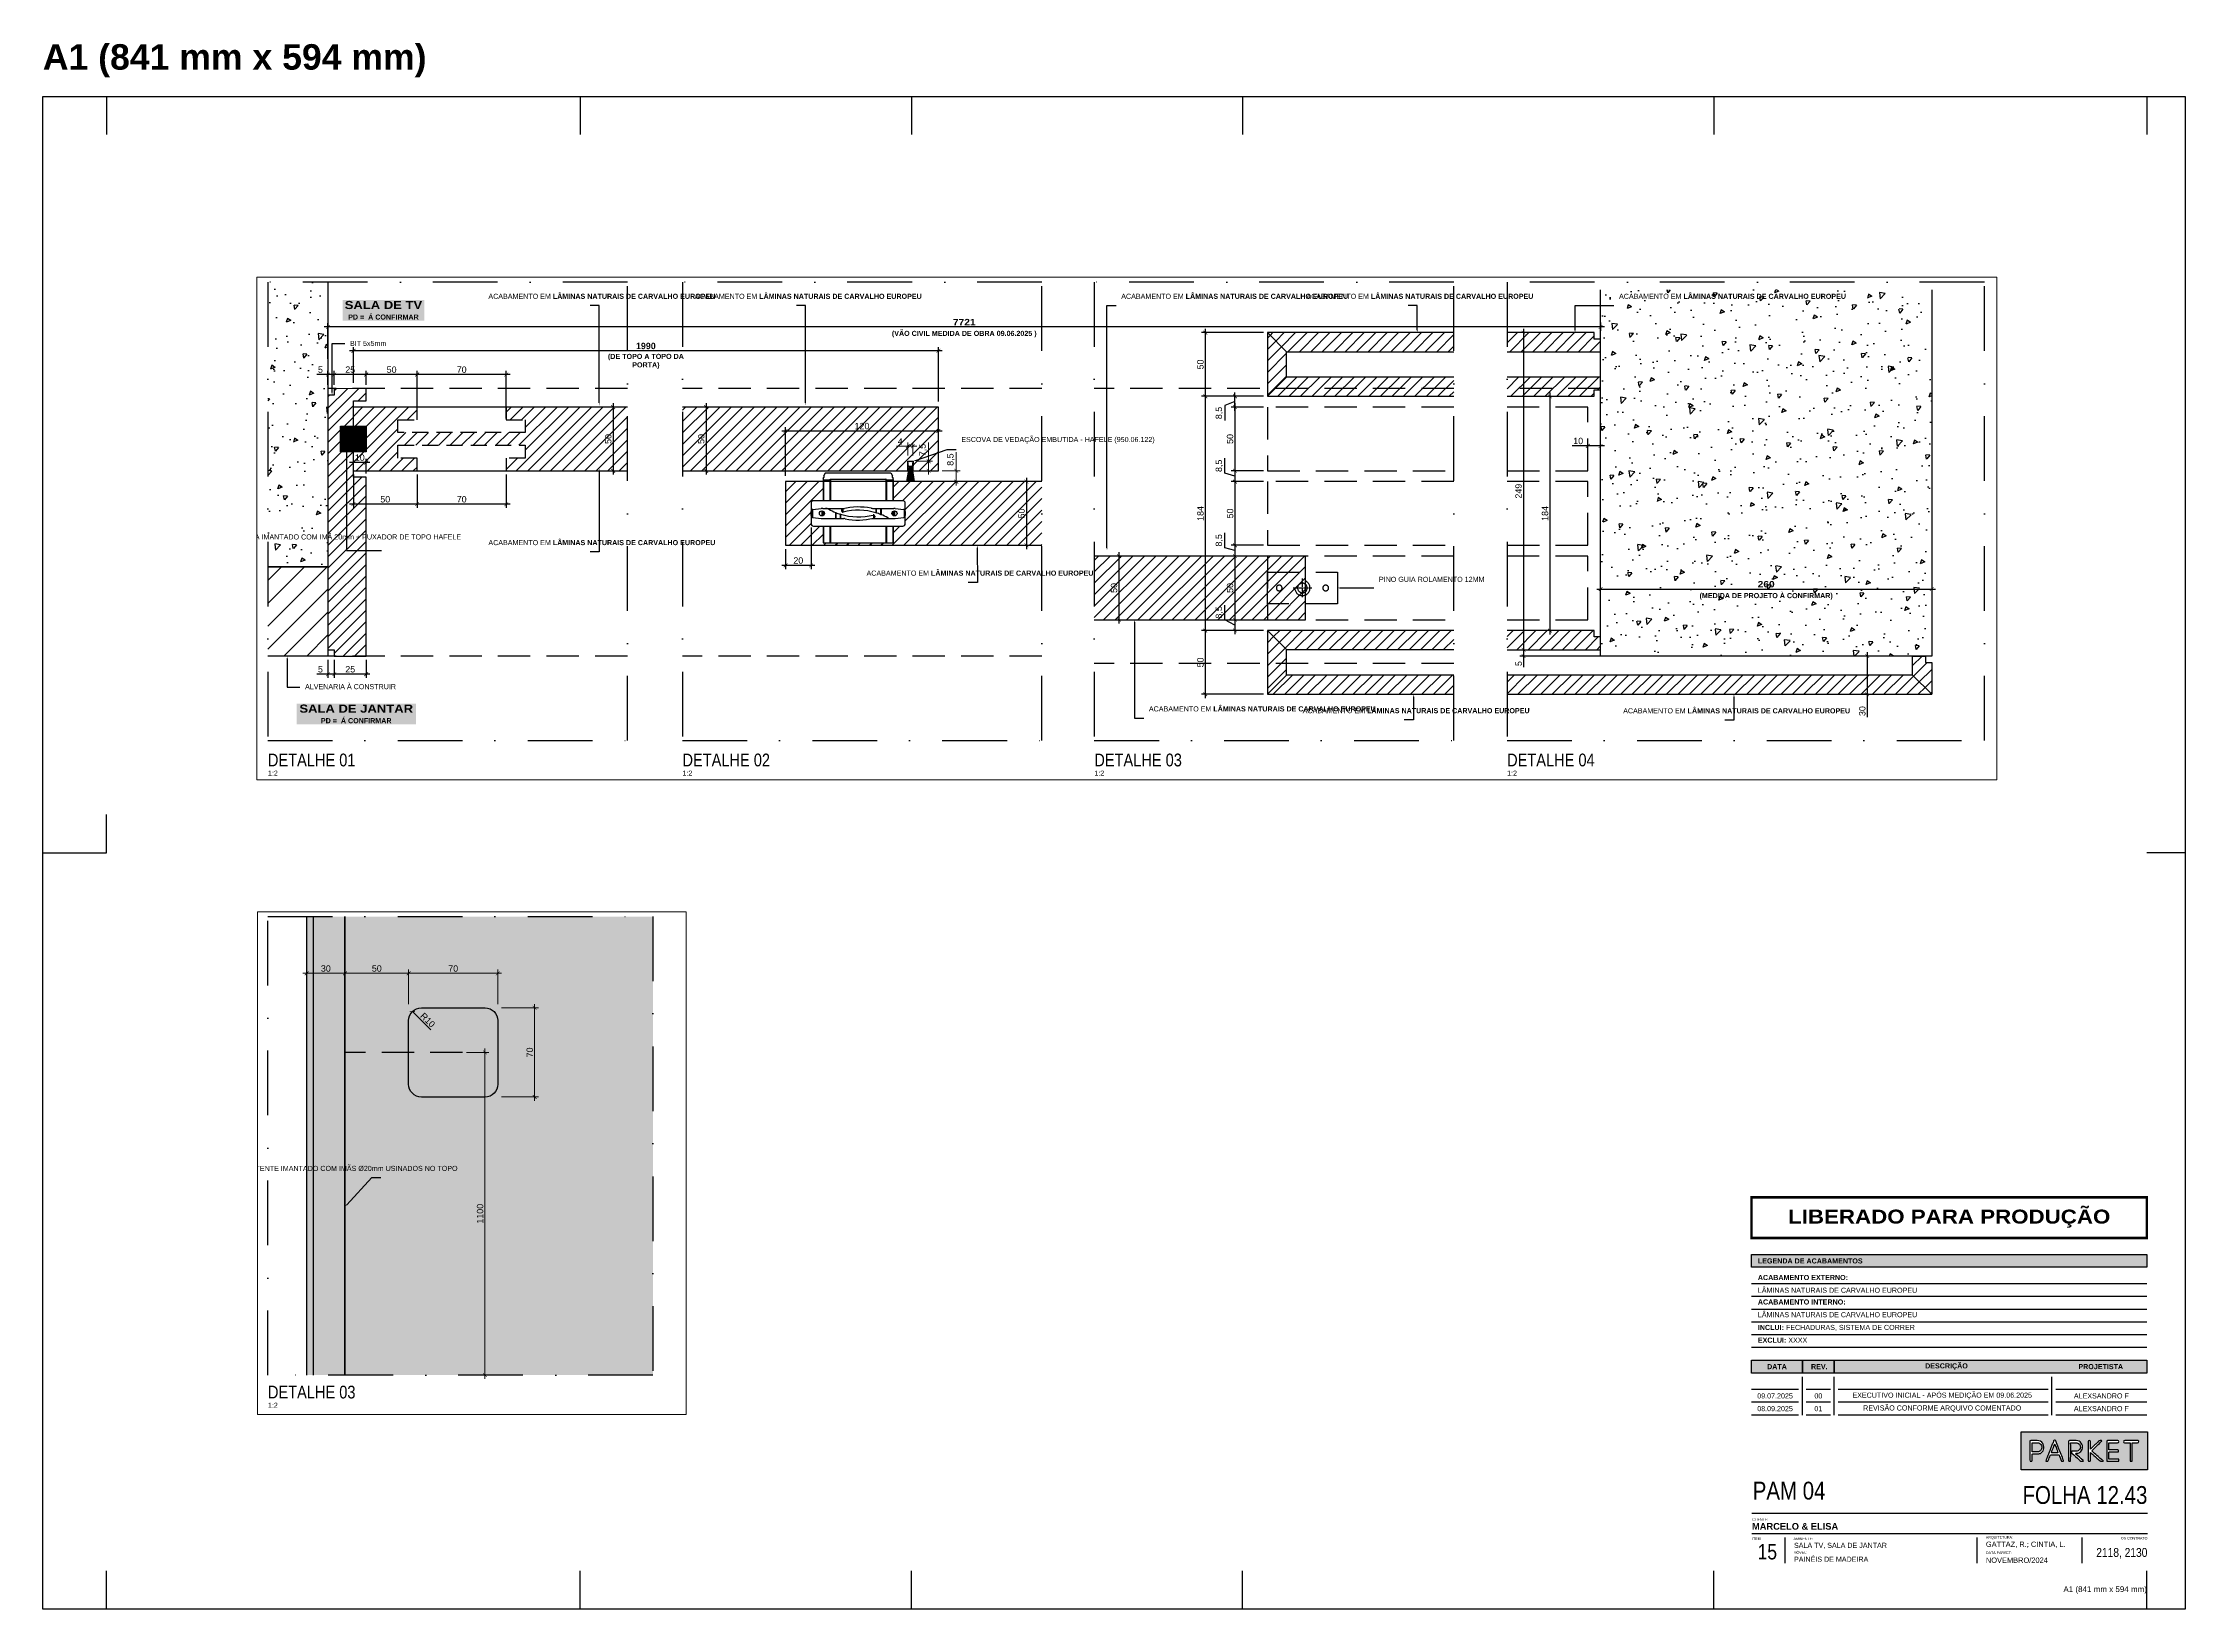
# Paper-space layout '15 - PORTA DE CORRER_F12' of a CAD drawing. Header units: millimetres. Extents: x 1836 to 2677, y 0 to 615.
# The model-space entities are those that its viewports show. They can reach past a viewport. Long polylines and large blocks are cut down to what shows.
import ezdxf
from ezdxf import colors
from ezdxf.entities.mleader import LeaderData, LeaderLine
from ezdxf.enums import TextEntityAlignment as Align
from ezdxf.math import Vec2, Vec3

# ---------------------------------------------------------------- set-up
doc = ezdxf.new("R2010")
doc.units = ezdxf.units.MM
doc.header["$PDMODE"] = 3
for name, pattern in [('CENTER2', [1.125, 0.75, -0.125, 0.125, -0.125]), ('CONTINU', [0]), ('TRAÇO 1-1', [9.525, 6.35, -3.175]), ('TRAÇO E PONTO 1-1', [25.4, 12.7, -6.35, 0, -6.35])]:
    doc.linetypes.add(name, pattern=pattern)
for name, color, linetype in [('_COMENTÁRIOS ARQ', 30, 'Continuous'), ('A-ANNO-DIMS', 7, 'Continuous'), ('AC-EQUIPAMENTO', 7, 'Continuous'), ('COTAS', 9, 'Continuous'), ('FERRAGEM', 3, 'Continuous'), ('FORMATO', 9, 'Continuous'), ('GESSO', 1, 'Continuous'), ('HACHURA', 21, 'Continuous'), ('MARCENARIA', 4, 'Continuous'), ('MARCENARIA . M', 4, 'Continuous'), ('PAREDE', 94, 'Continuous'), ('PISO', 9, 'Continuous'), ('PROJEÇÃO', 8, 'Continuous'), ('TEXTO', 105, 'Continuous'), ('TEXTO TRAÇO PONTO', 105, 'TRAÇO E PONTO 1-1')]:
    doc.layers.add(name, color=color, linetype=linetype)
doc.layers.add('_VIEWPORT', color=7, linetype='Continuous', plot=False)
doc.layers.add('ARQ-COTA', color=12, linetype='Continuous', lineweight=9)
doc.styles.add('1-1', font='arial.ttf', dxfattribs={"height": 0.2})
doc.styles.add('Arial Bold', font='')
doc.styles.add('MEDIDA OFICIAL', font='ariblk.ttf')
doc.styles.add('PADRÃO', font='arial.ttf')
doc.styles.add('PADRÃO NEGRITO', font='arialbd.ttf')
doc.styles.get("Standard").update_dxf_attribs({"font": 'arial.ttf'})
doc.styles.add('TITULO', font='swissck.ttf')
doc.styles.get('Arial Bold').set_extended_font_data('Arial Black')
doc.dimstyles.new('1-2', dxfattribs={"dimscale": 2, "dimtxt": 2.5, "dimasz": 1.5, "dimexe": 1.5, "dimexo": 1.5, "dimtad": 1, "dimtxsty": 'PADRÃO', "dimblk": 'ARCHTICK', "dimcen": 2.5, "dimdle": 1.5, "dimclrd": 9, "dimclre": 9, "dimclrt": 6, "dimadec": 0, "dimazin": 0, "dimtfac": 1, "dimtmove": 0, "dimatfit": 3, "dimfxl": 1.25, "dimlwd": -1, "dimlwe": -1, "dimarcsym": 0})
doc.dimstyles.new('1-2 AZUL', dxfattribs={"dimscale": 2, "dimtxt": 2.5, "dimasz": 1.5, "dimexe": 1.5, "dimexo": 1.5, "dimtad": 1, "dimtxsty": 'PADRÃO NEGRITO', "dimblk": 'ARCHTICK', "dimcen": 2.5, "dimdle": 1.5, "dimclrd": 9, "dimclre": 9, "dimclrt": 170, "dimadec": 0, "dimazin": 0, "dimtfac": 1, "dimtmove": 0, "dimatfit": 3, "dimfxl": 1.25, "dimlwd": -1, "dimlwe": -1, "dimarcsym": 0})
doc.dimstyles.new('Med. Ofic.1-2', dxfattribs={"dimscale": 2, "dimtxt": 2.5, "dimasz": 1.5, "dimexe": 1.5, "dimexo": 1.5, "dimtad": 1, "dimtxsty": 'MEDIDA OFICIAL', "dimblk": 'ARCHTICK', "dimcen": 2.5, "dimdle": 1.5, "dimclrd": 9, "dimclre": 9, "dimclrt": 10, "dimadec": 0, "dimazin": 0, "dimtfac": 1, "dimtmove": 0, "dimatfit": 3, "dimfxl": 1.25, "dimlwd": -1, "dimlwe": -1, "dimarcsym": 0})
pattern_1 = [(225, (-1163.1077, 600.111), (4.49012806, -4.49012806), [])]
pattern_2 = [(225, (-1163.1077, 606.006), (4.49012806, -4.49012806), [])]
pattern_3 = [(225, (-1195.501, 600.006), (4.49012806, -4.49012806), [])]
pattern_4 = [(225, (-1195.501, 606.006), (4.49012806, -4.49012806), [])]

# ---------------------------------------------------------------- blocks, each defined once
blk = doc.blocks.new('A1')
at = {"layer": 'Defpoints', "color": 9}
for p, q in [((826, 594), (826, 579)), ((826, 0), (826, 15))]:
    blk.add_line(p, q, dxfattribs=at)
at = {"layer": 'FORMATO'}
for p, q in [((25, 594), (25, 579)), ((211, 594), (211, 579)), ((341, 594), (341, 579)), ((471, 594), (471, 579)), ((656, 594), (656, 579)), ((25, 297), (25, 312)), ((0, 297), (25, 297)), ((841, 297), (826, 297)), ((25, 0), (25, 15)), ((211, 0), (211, 15)), ((341, 0), (341, 15)), ((471, 0), (471, 15)), ((656, 0), (656, 15))]:
    blk.add_line(p, q, dxfattribs=at)
blk.add_lwpolyline([(0, 594), (841, 594), (841, 0), (0, 0)], close=True, dxfattribs=at)
at = {"layer": 'FORMATO', "color": 8, "insert": (826, 7.5), "char_height": 2.2464, "attachment_point": 6, "style": 'PADRÃO'}
blk.add_mtext_dynamic_manual_height_columns('A1 (841 mm x 594 mm)', width=152.4485, gutter_width=12.5, heights=[0], dxfattribs=at)
blk = doc.blocks.new('LOGO PARKET DWG')
at = {"layer": 'TEXTO', "linetype": 'CONTINU', "true_color": 0x3f3f41}
h = blk.add_hatch(color=250, dxfattribs=at)
h.paths.add_polyline_path([(-36089.1, 12563.6), (-36089.1, 12738.7), (-36671.6, 12738.7), (-36671.6, 12563.6)])
edge = h.paths.add_edge_path(flags=16)
edge.add_spline(control_points=[(-36387.2, 12603.5), (-36394, 12602.3), (-36399.2, 12605), (-36404.1, 12609.8)], knot_values=[12, 12, 12, 12, 13, 13, 13, 13], degree=3, periodic=0)
edge.add_spline(control_points=[(-36404.1, 12609.8), (-36415.1, 12620.3), (-36426.5, 12630.3), (-36437.8, 12640.5)], knot_values=[13, 13, 13, 13, 14, 14, 14, 14], degree=3, periodic=0)
edge.add_spline(control_points=[(-36437.8, 12640.5), (-36439.7, 12642.2), (-36440.7, 12646.1), (-36439.5, 12648.2)], knot_values=[14, 14, 14, 14, 15, 15, 15, 15], degree=3, periodic=0)
edge.add_spline(control_points=[(-36439.5, 12648.2), (-36439, 12649.1), (-36437.5, 12649.6), (-36436.4, 12649.7)], knot_values=[15, 15, 15, 15, 16, 16, 16, 16], degree=3, periodic=0)
edge.add_spline(control_points=[(-36436.4, 12649.7), (-36430.3, 12649.8), (-36424.2, 12649.7), (-36418, 12649.7)], knot_values=[16, 16, 16, 16, 17, 17, 17, 17], degree=3, periodic=0)
edge.add_spline(control_points=[(-36418, 12649.7), (-36411.5, 12649.8), (-36406, 12652), (-36402.1, 12657.3)], knot_values=[17, 17, 17, 17, 18, 18, 18, 18], degree=3, periodic=0)
edge.add_spline(control_points=[(-36402.1, 12657.3), (-36395.2, 12666.8), (-36397.5, 12683.4), (-36410.7, 12687.5)], knot_values=[18, 18, 18, 18, 19, 19, 19, 19], degree=3, periodic=0)
edge.add_spline(control_points=[(-36410.7, 12687.5), (-36413.5, 12688.3), (-36416.4, 12688.8), (-36419.3, 12688.9)], knot_values=[19, 19, 19, 19, 20, 20, 20, 20], degree=3, periodic=0)
edge.add_spline(control_points=[(-36419.3, 12688.9), (-36426.4, 12689.1), (-36433.4, 12688.9), (-36440.5, 12689)], knot_values=[20, 20, 20, 20, 21, 21, 21, 21], degree=3, periodic=0)
edge.add_spline(control_points=[(-36440.5, 12689), (-36442.8, 12689.1), (-36443.3, 12688.2), (-36443.3, 12686.1)], knot_values=[21, 21, 21, 21, 22, 22, 22, 22], degree=3, periodic=0)
edge.add_spline(control_points=[(-36443.3, 12686.1), (-36443.2, 12660), (-36443.3, 12633.9), (-36443.3, 12607.8)], knot_values=[22, 22, 22, 22, 23, 23, 23, 23], degree=3, periodic=0)
edge.add_spline(control_points=[(-36443.3, 12607.8), (-36443.3, 12603.5), (-36443.3, 12603.5), (-36447.6, 12603.5)], knot_values=[23, 23, 23, 23, 24, 24, 24, 24], degree=3, periodic=0)
edge.add_spline(control_points=[(-36447.6, 12603.5), (-36452.9, 12603.5), (-36452.9, 12603.5), (-36452.9, 12608.7)], knot_values=[24, 24, 24, 24, 25, 25, 25, 25], degree=3, periodic=0)
edge.add_spline(control_points=[(-36452.9, 12608.7), (-36452.9, 12622.8), (-36452.9, 12636.9), (-36452.9, 12651)], knot_values=[25, 25, 25, 25, 26, 26, 26, 26], degree=3, periodic=0)
edge.add_spline(control_points=[(-36452.9, 12651), (-36452.9, 12665.7), (-36452.9, 12680.4), (-36452.9, 12695.1)], knot_values=[0, 0, 0, 0, 1, 1, 1, 1], degree=3, periodic=0)
edge.add_spline(control_points=[(-36452.9, 12695.1), (-36452.9, 12698.4), (-36452.5, 12698.7), (-36449.2, 12698.7)], knot_values=[1, 1, 1, 1, 2, 2, 2, 2], degree=3, periodic=0)
edge.add_spline(control_points=[(-36449.2, 12698.7), (-36438.8, 12698.7), (-36428.3, 12698.7), (-36417.8, 12698.7)], knot_values=[2, 2, 2, 2, 3, 3, 3, 3], degree=3, periodic=0)
edge.add_spline(control_points=[(-36417.8, 12698.7), (-36408.3, 12698.6), (-36400.3, 12695.3), (-36394.6, 12687.6)], knot_values=[3, 3, 3, 3, 4, 4, 4, 4], degree=3, periodic=0)
edge.add_spline(control_points=[(-36394.6, 12687.6), (-36389.3, 12680.3), (-36387.4, 12672.1), (-36389.3, 12663.1)], knot_values=[4, 4, 4, 4, 5, 5, 5, 5], degree=3, periodic=0)
edge.add_spline(control_points=[(-36389.3, 12663.1), (-36390.9, 12655.8), (-36394.5, 12649.8), (-36400.6, 12645.3)], knot_values=[5, 5, 5, 5, 6, 6, 6, 6], degree=3, periodic=0)
edge.add_spline(control_points=[(-36400.6, 12645.3), (-36405.6, 12641.6), (-36411.4, 12640.3), (-36417.6, 12640)], knot_values=[6, 6, 6, 6, 7, 7, 7, 7], degree=3, periodic=0)
edge.add_spline(control_points=[(-36417.6, 12640), (-36418.8, 12640), (-36420, 12639.4), (-36421.2, 12639.1)], knot_values=[7, 7, 7, 7, 8, 8, 8, 8], degree=3, periodic=0)
edge.add_spline(control_points=[(-36421.2, 12639.1), (-36420.5, 12638.2), (-36419.8, 12637.2), (-36418.9, 12636.4)], knot_values=[8, 8, 8, 8, 9, 9, 9, 9], degree=3, periodic=0)
edge.add_spline(control_points=[(-36418.9, 12636.4), (-36407.9, 12626.5), (-36396.9, 12616.6), (-36386, 12606.7)], knot_values=[9, 9, 9, 9, 10, 10, 10, 10], degree=3, periodic=0)
edge.add_spline(control_points=[(-36386, 12606.7), (-36385.3, 12606.1), (-36385, 12605.1), (-36384.5, 12604.3)], knot_values=[10, 10, 10, 10, 11, 11, 11, 11], degree=3, periodic=0)
edge.add_spline(control_points=[(-36384.5, 12604.3), (-36385.4, 12604), (-36386.3, 12603.6), (-36387.2, 12603.5)], knot_values=[11, 11, 11, 11, 12, 12, 12, 12], degree=3, periodic=0)
edge = h.paths.add_edge_path(flags=16)
edge.add_spline(control_points=[(-36356.3, 12603.5), (-36362, 12603.5), (-36362, 12603.5), (-36362, 12609.1)], knot_values=[3, 3, 3, 3, 4, 4, 4, 4], degree=3, periodic=0)
edge.add_spline(control_points=[(-36362, 12609.1), (-36362, 12637.7), (-36362, 12666.3), (-36362, 12695)], knot_values=[4, 4, 4, 4, 5, 5, 5, 5], degree=3, periodic=0)
edge.add_spline(control_points=[(-36362, 12695), (-36362, 12698.2), (-36361.7, 12698.6), (-36358.4, 12698.6)], knot_values=[5, 5, 5, 5, 6, 6, 6, 6], degree=3, periodic=0)
edge.add_spline(control_points=[(-36358.4, 12698.6), (-36352.4, 12698.7), (-36352.4, 12698.7), (-36352.4, 12692.6)], knot_values=[6, 6, 6, 6, 7, 7, 7, 7], degree=3, periodic=0)
edge.add_spline(control_points=[(-36352.4, 12692.6), (-36352.4, 12682.2), (-36352.5, 12671.7), (-36352.5, 12661.3)], knot_values=[7, 7, 7, 7, 8, 8, 8, 8], degree=3, periodic=0)
edge.add_spline(control_points=[(-36352.5, 12661.3), (-36352.5, 12660.8), (-36352.4, 12660.4), (-36352.3, 12659.3)], knot_values=[8, 8, 8, 8, 9, 9, 9, 9], degree=3, periodic=0)
edge.add_spline(control_points=[(-36352.3, 12659.3), (-36351.3, 12660.1), (-36350.4, 12660.5), (-36349.8, 12661.1)], knot_values=[9, 9, 9, 9, 10, 10, 10, 10], degree=3, periodic=0)
edge.add_spline(control_points=[(-36349.8, 12661.1), (-36337.9, 12672.7), (-36326, 12684.2), (-36314.3, 12695.8)], knot_values=[10, 10, 10, 10, 11, 11, 11, 11], degree=3, periodic=0)
edge.add_spline(control_points=[(-36314.3, 12695.8), (-36312.3, 12697.8), (-36310.3, 12698.9), (-36307.5, 12698.6)], knot_values=[11, 11, 11, 11, 12, 12, 12, 12], degree=3, periodic=0)
edge.add_spline(control_points=[(-36307.5, 12698.6), (-36305.5, 12698.4), (-36303.4, 12698.7), (-36301.4, 12698.5)], knot_values=[12, 12, 12, 12, 13, 13, 13, 13], degree=3, periodic=0)
edge.add_spline(control_points=[(-36301.4, 12698.5), (-36300.8, 12698.5), (-36300, 12698.1), (-36299.8, 12697.7)], knot_values=[13, 13, 13, 13, 14, 14, 14, 14], degree=3, periodic=0)
edge.add_spline(control_points=[(-36299.8, 12697.7), (-36299.6, 12697.3), (-36300.1, 12696.4), (-36300.5, 12696)], knot_values=[14, 14, 14, 14, 15, 15, 15, 15], degree=3, periodic=0)
edge.add_spline(control_points=[(-36300.5, 12696), (-36314.4, 12682.3), (-36328.4, 12668.6), (-36342.4, 12655)], knot_values=[15, 15, 15, 15, 16, 16, 16, 16], degree=3, periodic=0)
edge.add_spline(control_points=[(-36342.4, 12655), (-36342.7, 12654.7), (-36343, 12654.4), (-36343.3, 12654.1)], knot_values=[16, 16, 16, 16, 17, 17, 17, 17], degree=3, periodic=0)
edge.add_spline(control_points=[(-36343.3, 12654.1), (-36346, 12651.4), (-36345.9, 12651.4), (-36343.1, 12648.9)], knot_values=[17, 17, 17, 17, 18, 18, 18, 18], degree=3, periodic=0)
edge.add_spline(control_points=[(-36343.1, 12648.9), (-36329.2, 12636.7), (-36315.3, 12624.4), (-36301.4, 12612.1)], knot_values=[18, 18, 18, 18, 19, 19, 19, 19], degree=3, periodic=0)
edge.add_spline(control_points=[(-36301.4, 12612.1), (-36299.6, 12610.5), (-36297.8, 12608.9), (-36295.9, 12607.4)], knot_values=[19, 19, 19, 19, 20, 20, 20, 20], degree=3, periodic=0)
edge.add_spline(control_points=[(-36295.9, 12607.4), (-36294.8, 12606.6), (-36293.6, 12605.9), (-36292.5, 12605.2)], knot_values=[20, 20, 20, 20, 21, 21, 21, 21], degree=3, periodic=0)
edge.add_spline(control_points=[(-36292.5, 12605.2), (-36292.8, 12604.8), (-36293, 12604.4), (-36293.3, 12604)], knot_values=[21, 21, 21, 21, 22, 22, 22, 22], degree=3, periodic=0)
edge.add_spline(control_points=[(-36295.5, 12603.5), (-36294.8, 12603.5), (-36294, 12603.8), (-36293.3, 12604)], knot_values=[22, 22, 22, 22, 23, 23, 23, 23], degree=3, periodic=0)
edge.add_spline(control_points=[(-36295.5, 12603.5), (-36298.5, 12603.4), (-36301.6, 12603.4), (-36304.6, 12603.5)], knot_values=[23, 23, 23, 23, 24, 24, 24, 24], degree=3, periodic=0)
edge.add_spline(control_points=[(-36304.6, 12603.5), (-36305.6, 12603.6), (-36306.7, 12604.2), (-36307.4, 12604.8)], knot_values=[24, 24, 24, 24, 25, 25, 25, 25], degree=3, periodic=0)
edge.add_spline(control_points=[(-36307.4, 12604.8), (-36317.2, 12613.3), (-36326.9, 12621.8), (-36336.6, 12630.4)], knot_values=[25, 25, 25, 25, 26, 26, 26, 26], degree=3, periodic=0)
edge.add_spline(control_points=[(-36336.6, 12630.4), (-36341, 12634.2), (-36345.4, 12638.1), (-36349.8, 12642)], knot_values=[26, 26, 26, 26, 27, 27, 27, 27], degree=3, periodic=0)
edge.add_spline(control_points=[(-36349.8, 12642), (-36350.4, 12642.5), (-36351.1, 12642.9), (-36352.4, 12643.8)], knot_values=[27, 27, 27, 27, 28, 28, 28, 28], degree=3, periodic=0)
edge.add_spline(control_points=[(-36352.4, 12643.8), (-36352.4, 12642), (-36352.4, 12641), (-36352.4, 12640.1)], knot_values=[0, 0, 0, 0, 1, 1, 1, 1], degree=3, periodic=0)
edge.add_spline(control_points=[(-36352.4, 12640.1), (-36352.4, 12629.1), (-36352.4, 12618.2), (-36352.4, 12607.3)], knot_values=[1, 1, 1, 1, 2, 2, 2, 2], degree=3, periodic=0)
edge.add_spline(control_points=[(-36352.4, 12607.3), (-36352.5, 12603.7), (-36352.7, 12603.5), (-36356.3, 12603.5)], knot_values=[2, 2, 2, 2, 3, 3, 3, 3], degree=3, periodic=0)
edge = h.paths.add_edge_path(flags=16)
edge.add_spline(control_points=[(-36476, 12606.4), (-36475.1, 12604.3), (-36475.5, 12603.5), (-36477.9, 12603.5)], knot_values=[11, 11, 11, 11, 12, 12, 12, 12], degree=3, periodic=0)
edge.add_spline(control_points=[(-36477.9, 12603.5), (-36487.1, 12603.6), (-36484.7, 12602.5), (-36488.2, 12610.8)], knot_values=[12, 12, 12, 12, 13, 13, 13, 13], degree=3, periodic=0)
edge.add_spline(control_points=[(-36488.2, 12610.8), (-36491.1, 12617.5), (-36493.8, 12624.4), (-36496.8, 12631.1)], knot_values=[13, 13, 13, 13, 14, 14, 14, 14], degree=3, periodic=0)
edge.add_spline(control_points=[(-36496.8, 12631.1), (-36497.2, 12632), (-36498.7, 12632.9), (-36499.6, 12632.9)], knot_values=[14, 14, 14, 14, 15, 15, 15, 15], degree=3, periodic=0)
edge.add_spline(control_points=[(-36499.6, 12632.9), (-36511, 12633), (-36522.5, 12633), (-36533.9, 12633)], knot_values=[15, 15, 15, 15, 16, 16, 16, 16], degree=3, periodic=0)
edge.add_spline(control_points=[(-36533.9, 12633), (-36535.8, 12633), (-36536.8, 12632.2), (-36537.5, 12630.3)], knot_values=[16, 16, 16, 16, 17, 17, 17, 17], degree=3, periodic=0)
edge.add_spline(control_points=[(-36537.5, 12630.3), (-36540.5, 12622.6), (-36543.7, 12614.9), (-36546.7, 12607.2)], knot_values=[17, 17, 17, 17, 18, 18, 18, 18], degree=3, periodic=0)
edge.add_spline(control_points=[(-36546.7, 12607.2), (-36547.9, 12604.2), (-36549.7, 12602.6), (-36552.5, 12603.5)], knot_values=[18, 18, 18, 18, 19, 19, 19, 19], degree=3, periodic=0)
edge.add_spline(control_points=[(-36552.5, 12603.5), (-36558.7, 12603.4), (-36558.9, 12603.4), (-36556.6, 12609.3)], knot_values=[0, 0, 0, 0, 1, 1, 1, 1], degree=3, periodic=0)
edge.add_spline(control_points=[(-36556.6, 12609.3), (-36554.5, 12614.7), (-36552.4, 12620), (-36550.2, 12625.4)], knot_values=[1, 1, 1, 1, 2, 2, 2, 2], degree=3, periodic=0)
edge.add_spline(control_points=[(-36550.2, 12625.4), (-36547.5, 12632.2), (-36544.7, 12639), (-36542, 12645.9)], knot_values=[2, 2, 2, 2, 3, 3, 3, 3], degree=3, periodic=0)
edge.add_spline(control_points=[(-36542, 12645.9), (-36539.4, 12652.4), (-36536.9, 12658.9), (-36534.3, 12665.4)], knot_values=[3, 3, 3, 3, 4, 4, 4, 4], degree=3, periodic=0)
edge.add_spline(control_points=[(-36534.3, 12665.4), (-36532.2, 12670.8), (-36530, 12676.2), (-36527.9, 12681.5)], knot_values=[4, 4, 4, 4, 5, 5, 5, 5], degree=3, periodic=0)
edge.add_spline(control_points=[(-36527.9, 12681.5), (-36525.8, 12686.7), (-36523.7, 12691.9), (-36521.8, 12697.2)], knot_values=[5, 5, 5, 5, 6, 6, 6, 6], degree=3, periodic=0)
edge.add_spline(control_points=[(-36521.8, 12697.2), (-36521, 12699.3), (-36519.8, 12700.2), (-36517.7, 12700)], knot_values=[6, 6, 6, 6, 7, 7, 7, 7], degree=3, periodic=0)
edge.add_spline(control_points=[(-36517.7, 12700), (-36515.6, 12699.9), (-36513.4, 12700.8), (-36512.2, 12697.6)], knot_values=[7, 7, 7, 7, 8, 8, 8, 8], degree=3, periodic=0)
edge.add_spline(control_points=[(-36512.2, 12697.6), (-36507.9, 12686.3), (-36503.2, 12675.2), (-36498.8, 12664.1)], knot_values=[8, 8, 8, 8, 9, 9, 9, 9], degree=3, periodic=0)
edge.add_spline(control_points=[(-36498.8, 12664.1), (-36494.9, 12654.3), (-36491.2, 12644.6), (-36487.4, 12634.9)], knot_values=[9, 9, 9, 9, 10, 10, 10, 10], degree=3, periodic=0)
edge.add_spline(control_points=[(-36487.4, 12634.9), (-36483.6, 12625.4), (-36479.8, 12615.9), (-36476, 12606.4)], knot_values=[10, 10, 10, 10, 11, 11, 11, 11], degree=3, periodic=0)
edge = h.paths.add_edge_path(flags=0)
edge.add_spline(control_points=[(-36502.2, 12645.2), (-36501.5, 12643.6), (-36502, 12642.7), (-36503.8, 12642.7)], knot_values=[4, 4, 4, 4, 5, 5, 5, 5], degree=3, periodic=0)
edge.add_spline(control_points=[(-36503.8, 12642.7), (-36512.6, 12642.7), (-36521.4, 12642.7), (-36530.2, 12642.7)], knot_values=[3, 3, 3, 3, 4, 4, 4, 4], degree=3, periodic=0)
edge.add_spline(control_points=[(-36530.2, 12642.7), (-36531.8, 12642.7), (-36532.3, 12643.6), (-36531.7, 12645)], knot_values=[2, 2, 2, 2, 3, 3, 3, 3], degree=3, periodic=0)
edge.add_spline(control_points=[(-36531.7, 12645), (-36527, 12657.2), (-36522.3, 12669.3), (-36517.5, 12681.4)], knot_values=[1, 1, 1, 1, 2, 2, 2, 2], degree=3, periodic=0)
edge.add_spline(control_points=[(-36517.5, 12681.4), (-36517.5, 12681.5), (-36517.4, 12681.5), (-36516.7, 12682.1)], knot_values=[0, 0, 0, 0, 1, 1, 1, 1], degree=3, periodic=0)
edge.add_spline(control_points=[(-36516.7, 12682.1), (-36515.4, 12678.9), (-36514.2, 12675.9), (-36513, 12673)], knot_values=[7, 7, 7, 7, 8, 8, 8, 8], degree=3, periodic=0)
edge.add_spline(control_points=[(-36513, 12673), (-36510.2, 12665.9), (-36507.5, 12658.8), (-36504.7, 12651.7)], knot_values=[6, 6, 6, 6, 7, 7, 7, 7], degree=3, periodic=0)
edge.add_spline(control_points=[(-36504.7, 12651.7), (-36503.9, 12649.5), (-36503, 12647.3), (-36502.2, 12645.2)], knot_values=[5, 5, 5, 5, 6, 6, 6, 6], degree=3, periodic=0)
edge = h.paths.add_edge_path(flags=16)
edge.add_spline(control_points=[(-36273.3, 12603.5), (-36276.8, 12603.5), (-36277.1, 12603.7), (-36277.1, 12607.2)], knot_values=[21, 21, 21, 21, 22, 22, 22, 22], degree=3, periodic=0)
edge.add_spline(control_points=[(-36277.1, 12607.2), (-36277.1, 12621.9), (-36277.1, 12636.6), (-36277.1, 12651.2)], knot_values=[22, 22, 22, 22, 23, 23, 23, 23], degree=3, periodic=0)
edge.add_spline(control_points=[(-36277.1, 12651.2), (-36277.1, 12665.9), (-36277.1, 12680.5), (-36277.1, 12695.1)], knot_values=[0, 0, 0, 0, 1, 1, 1, 1], degree=3, periodic=0)
edge.add_spline(control_points=[(-36277.1, 12695.1), (-36277.1, 12698.3), (-36276.7, 12698.6), (-36273.4, 12698.6)], knot_values=[1, 1, 1, 1, 2, 2, 2, 2], degree=3, periodic=0)
edge.add_spline(control_points=[(-36273.4, 12698.6), (-36257.3, 12698.6), (-36241.2, 12698.6), (-36225.1, 12698.6)], knot_values=[2, 2, 2, 2, 3, 3, 3, 3], degree=3, periodic=0)
edge.add_spline(control_points=[(-36225.1, 12698.6), (-36221.6, 12698.6), (-36221.3, 12698.4), (-36221.3, 12694.9)], knot_values=[3, 3, 3, 3, 4, 4, 4, 4], degree=3, periodic=0)
edge.add_spline(control_points=[(-36221.3, 12694.9), (-36221.3, 12688.2), (-36221, 12689), (-36227.3, 12689)], knot_values=[4, 4, 4, 4, 5, 5, 5, 5], degree=3, periodic=0)
edge.add_spline(control_points=[(-36227.3, 12689), (-36239.8, 12689), (-36252.3, 12688.9), (-36264.9, 12689)], knot_values=[5, 5, 5, 5, 6, 6, 6, 6], degree=3, periodic=0)
edge.add_spline(control_points=[(-36264.9, 12689), (-36267, 12689), (-36267.6, 12688.4), (-36267.6, 12686.3)], knot_values=[6, 6, 6, 6, 7, 7, 7, 7], degree=3, periodic=0)
edge.add_spline(control_points=[(-36267.6, 12686.3), (-36267.5, 12677.3), (-36267.6, 12668.3), (-36267.6, 12659.4)], knot_values=[7, 7, 7, 7, 8, 8, 8, 8], degree=3, periodic=0)
edge.add_spline(control_points=[(-36267.6, 12659.4), (-36267.6, 12656), (-36267.4, 12655.9), (-36264, 12655.9)], knot_values=[8, 8, 8, 8, 9, 9, 9, 9], degree=3, periodic=0)
edge.add_spline(control_points=[(-36264, 12655.9), (-36251.4, 12655.9), (-36238.8, 12655.9), (-36226.3, 12655.9)], knot_values=[9, 9, 9, 9, 10, 10, 10, 10], degree=3, periodic=0)
edge.add_spline(control_points=[(-36226.3, 12655.9), (-36222.5, 12655.9), (-36222.1, 12655.5), (-36222.1, 12651.7)], knot_values=[10, 10, 10, 10, 11, 11, 11, 11], degree=3, periodic=0)
edge.add_spline(control_points=[(-36222.1, 12651.7), (-36222.1, 12651.2), (-36222.1, 12650.7), (-36222.1, 12650.2)], knot_values=[11, 11, 11, 11, 12, 12, 12, 12], degree=3, periodic=0)
edge.add_spline(control_points=[(-36222.1, 12650.2), (-36222.1, 12646.7), (-36222.6, 12646.3), (-36226, 12646.3)], knot_values=[12, 12, 12, 12, 13, 13, 13, 13], degree=3, periodic=0)
edge.add_spline(control_points=[(-36226, 12646.3), (-36238.9, 12646.3), (-36251.7, 12646.2), (-36264.5, 12646.3)], knot_values=[13, 13, 13, 13, 14, 14, 14, 14], degree=3, periodic=0)
edge.add_spline(control_points=[(-36264.5, 12646.3), (-36267.1, 12646.4), (-36267.6, 12645.5), (-36267.6, 12643.2)], knot_values=[14, 14, 14, 14, 15, 15, 15, 15], degree=3, periodic=0)
edge.add_spline(control_points=[(-36267.6, 12643.2), (-36267.5, 12634.2), (-36267.5, 12625.2), (-36267.5, 12616.2)], knot_values=[15, 15, 15, 15, 16, 16, 16, 16], degree=3, periodic=0)
edge.add_spline(control_points=[(-36267.5, 12616.2), (-36267.5, 12613), (-36267.5, 12613), (-36264.2, 12613)], knot_values=[16, 16, 16, 16, 17, 17, 17, 17], degree=3, periodic=0)
edge.add_spline(control_points=[(-36264.2, 12613), (-36251, 12613.1), (-36237.7, 12613.1), (-36224.4, 12613.1)], knot_values=[17, 17, 17, 17, 18, 18, 18, 18], degree=3, periodic=0)
edge.add_spline(control_points=[(-36224.4, 12613.1), (-36221.4, 12613.1), (-36221, 12612.6), (-36221, 12609.5)], knot_values=[18, 18, 18, 18, 19, 19, 19, 19], degree=3, periodic=0)
edge.add_spline(control_points=[(-36221, 12609.5), (-36220.9, 12603.5), (-36220.9, 12603.5), (-36227, 12603.5)], knot_values=[19, 19, 19, 19, 20, 20, 20, 20], degree=3, periodic=0)
edge.add_spline(control_points=[(-36227, 12603.5), (-36242.4, 12603.5), (-36257.9, 12603.5), (-36273.3, 12603.5)], knot_values=[20, 20, 20, 20, 21, 21, 21, 21], degree=3, periodic=0)
edge = h.paths.add_edge_path(flags=16)
edge.add_spline(control_points=[(-36567.2, 12665.3), (-36567.8, 12655.5), (-36572, 12647.6), (-36580, 12641.9)], knot_values=[5, 5, 5, 5, 6, 6, 6, 6], degree=3, periodic=0)
edge.add_spline(control_points=[(-36580, 12641.9), (-36584, 12639), (-36588.5, 12637.2), (-36593.5, 12637.2)], knot_values=[6, 6, 6, 6, 7, 7, 7, 7], degree=3, periodic=0)
edge.add_spline(control_points=[(-36593.5, 12637.2), (-36601.4, 12637), (-36609.3, 12637), (-36617.2, 12637)], knot_values=[7, 7, 7, 7, 8, 8, 8, 8], degree=3, periodic=0)
edge.add_spline(control_points=[(-36617.2, 12637), (-36621.4, 12637), (-36621.5, 12636.9), (-36621.5, 12632.6)], knot_values=[8, 8, 8, 8, 9, 9, 9, 9], degree=3, periodic=0)
edge.add_spline(control_points=[(-36621.5, 12632.6), (-36621.5, 12624.2), (-36621.4, 12615.8), (-36621.5, 12607.4)], knot_values=[9, 9, 9, 9, 10, 10, 10, 10], degree=3, periodic=0)
edge.add_spline(control_points=[(-36621.5, 12607.4), (-36621.5, 12603.9), (-36621.9, 12603.5), (-36625.4, 12603.5)], knot_values=[10, 10, 10, 10, 11, 11, 11, 11], degree=3, periodic=0)
edge.add_spline(control_points=[(-36625.4, 12603.5), (-36631.6, 12603.4), (-36631.6, 12603.4), (-36631.6, 12609.7)], knot_values=[11, 11, 11, 11, 12, 12, 12, 12], degree=3, periodic=0)
edge.add_spline(control_points=[(-36631.6, 12609.7), (-36631.6, 12623.5), (-36631.6, 12637.4), (-36631.6, 12651.2)], knot_values=[12, 12, 12, 12, 13, 13, 13, 13], degree=3, periodic=0)
edge.add_spline(control_points=[(-36631.6, 12651.2), (-36631.6, 12665.7), (-36631.6, 12680.2), (-36631.6, 12694.8)], knot_values=[0, 0, 0, 0, 1, 1, 1, 1], degree=3, periodic=0)
edge.add_spline(control_points=[(-36631.6, 12694.8), (-36631.6, 12698.3), (-36631.2, 12698.7), (-36627.7, 12698.7)], knot_values=[1, 1, 1, 1, 2, 2, 2, 2], degree=3, periodic=0)
edge.add_spline(control_points=[(-36627.7, 12698.7), (-36617.5, 12698.7), (-36607.4, 12698.6), (-36597.2, 12698.7)], knot_values=[2, 2, 2, 2, 3, 3, 3, 3], degree=3, periodic=0)
edge.add_spline(control_points=[(-36597.2, 12698.7), (-36586.5, 12698.8), (-36578, 12694.6), (-36572.1, 12685.7)], knot_values=[3, 3, 3, 3, 4, 4, 4, 4], degree=3, periodic=0)
edge.add_spline(control_points=[(-36572.1, 12685.7), (-36568, 12679.5), (-36566.8, 12672.6), (-36567.2, 12665.3)], knot_values=[4, 4, 4, 4, 5, 5, 5, 5], degree=3, periodic=0)
edge = h.paths.add_edge_path(flags=0)
edge.add_spline(control_points=[(-36578.2, 12676.3), (-36575.7, 12668.8), (-36576.2, 12661.7), (-36580.3, 12655.1)], knot_values=[4, 4, 4, 4, 5, 5, 5, 5], degree=3, periodic=0)
edge.add_spline(control_points=[(-36580.3, 12655.1), (-36583.4, 12650.1), (-36588.2, 12647.1), (-36594, 12646.8)], knot_values=[3, 3, 3, 3, 4, 4, 4, 4], degree=3, periodic=0)
edge.add_spline(control_points=[(-36594, 12646.8), (-36602.3, 12646.3), (-36610.7, 12646.6), (-36619.1, 12646.5)], knot_values=[2, 2, 2, 2, 3, 3, 3, 3], degree=3, periodic=0)
edge.add_spline(control_points=[(-36619.1, 12646.5), (-36621, 12646.5), (-36621.5, 12647.5), (-36621.5, 12649.3)], knot_values=[1, 1, 1, 1, 2, 2, 2, 2], degree=3, periodic=0)
edge.add_spline(control_points=[(-36621.5, 12649.3), (-36621.4, 12655.5), (-36621.5, 12661.7), (-36621.5, 12667.9)], knot_values=[0, 0, 0, 0, 1, 1, 1, 1], degree=3, periodic=0)
edge.add_spline(control_points=[(-36621.5, 12667.9), (-36621.5, 12673.9), (-36621.4, 12680), (-36621.5, 12686)], knot_values=[8, 8, 8, 8, 9, 9, 9, 9], degree=3, periodic=0)
edge.add_spline(control_points=[(-36621.5, 12686), (-36621.5, 12688.1), (-36620.9, 12689), (-36618.7, 12689)], knot_values=[7, 7, 7, 7, 8, 8, 8, 8], degree=3, periodic=0)
edge.add_spline(control_points=[(-36618.7, 12689), (-36611, 12688.9), (-36603.4, 12689), (-36595.8, 12689)], knot_values=[6, 6, 6, 6, 7, 7, 7, 7], degree=3, periodic=0)
edge.add_spline(control_points=[(-36595.8, 12689), (-36588.2, 12689), (-36580.7, 12683.6), (-36578.2, 12676.3)], knot_values=[5, 5, 5, 5, 6, 6, 6, 6], degree=3, periodic=0)
edge = h.paths.add_edge_path(flags=16)
edge.add_spline(control_points=[(-36195.6, 12689), (-36198.8, 12689), (-36199.1, 12689.3), (-36199.2, 12692.4)], knot_values=[6, 6, 6, 6, 7, 7, 7, 7], degree=3, periodic=0)
edge.add_spline(control_points=[(-36199.2, 12692.4), (-36199.2, 12699.4), (-36199.3, 12698.7), (-36192.9, 12698.7)], knot_values=[7, 7, 7, 7, 8, 8, 8, 8], degree=3, periodic=0)
edge.add_spline(control_points=[(-36192.9, 12698.7), (-36172.7, 12698.7), (-36152.5, 12698.7), (-36132.2, 12698.7)], knot_values=[8, 8, 8, 8, 9, 9, 9, 9], degree=3, periodic=0)
edge.add_spline(control_points=[(-36132.2, 12698.7), (-36130, 12698.7), (-36129.1, 12697.9), (-36129.1, 12695.7)], knot_values=[9, 9, 9, 9, 10, 10, 10, 10], degree=3, periodic=0)
edge.add_spline(control_points=[(-36129.1, 12695.7), (-36129.2, 12687.8), (-36128.5, 12689), (-36135.6, 12689)], knot_values=[10, 10, 10, 10, 11, 11, 11, 11], degree=3, periodic=0)
edge.add_spline(control_points=[(-36135.6, 12689), (-36142.6, 12688.9), (-36149.5, 12688.9), (-36156.5, 12689)], knot_values=[11, 11, 11, 11, 12, 12, 12, 12], degree=3, periodic=0)
edge.add_spline(control_points=[(-36156.5, 12689), (-36158.7, 12689.1), (-36159.4, 12688.4), (-36159.4, 12686.2)], knot_values=[12, 12, 12, 12, 13, 13, 13, 13], degree=3, periodic=0)
edge.add_spline(control_points=[(-36159.4, 12686.2), (-36159.3, 12672.8), (-36159.4, 12659.5), (-36159.4, 12646.2)], knot_values=[13, 13, 13, 13, 14, 14, 14, 14], degree=3, periodic=0)
edge.add_spline(control_points=[(-36159.4, 12646.2), (-36159.4, 12633), (-36159.4, 12619.8), (-36159.4, 12606.6)], knot_values=[0, 0, 0, 0, 1, 1, 1, 1], degree=3, periodic=0)
edge.add_spline(control_points=[(-36159.4, 12606.6), (-36159.4, 12603.5), (-36159.6, 12603.3), (-36162.6, 12603.3)], knot_values=[1, 1, 1, 1, 2, 2, 2, 2], degree=3, periodic=0)
edge.add_spline(control_points=[(-36162.6, 12603.3), (-36169.7, 12603.2), (-36168.9, 12602.8), (-36168.9, 12609.4)], knot_values=[2, 2, 2, 2, 3, 3, 3, 3], degree=3, periodic=0)
edge.add_spline(control_points=[(-36168.9, 12609.4), (-36168.9, 12635.1), (-36168.9, 12660.8), (-36168.8, 12686.4)], knot_values=[3, 3, 3, 3, 4, 4, 4, 4], degree=3, periodic=0)
edge.add_spline(control_points=[(-36168.8, 12686.4), (-36168.8, 12688.6), (-36169.6, 12689), (-36171.5, 12689)], knot_values=[4, 4, 4, 4, 5, 5, 5, 5], degree=3, periodic=0)
edge.add_spline(control_points=[(-36171.5, 12689), (-36179.5, 12689), (-36187.6, 12689), (-36195.6, 12689)], knot_values=[5, 5, 5, 5, 6, 6, 6, 6], degree=3, periodic=0)
at = {"layer": 'MARCENARIA . M', "color": 250, "true_color": 0x3f3f41}
blk.add_lwpolyline([(-36671.6, 12738.7), (-36089.1, 12738.7), (-36089.1, 12563.6), (-36671.6, 12563.6)], close=True, dxfattribs=at)
at = {"layer": 'TEXTO', "color": 250, "linetype": 'CONTINU', "true_color": 0x3f3f41}
for points, knots in [([(-36631.6, 12651.2), (-36631.6, 12665.7), (-36631.6, 12680.2), (-36631.6, 12694.8), (-36631.6, 12698.3), (-36631.2, 12698.7), (-36627.7, 12698.7), (-36617.5, 12698.7), (-36607.4, 12698.6), (-36597.2, 12698.7), (-36586.5, 12698.8), (-36578, 12694.6), (-36572.1, 12685.7), (-36568, 12679.5), (-36566.8, 12672.6), (-36567.2, 12665.3), (-36567.8, 12655.5), (-36572, 12647.6), (-36580, 12641.9), (-36584, 12639), (-36588.5, 12637.2), (-36593.5, 12637.2), (-36601.4, 12637), (-36609.3, 12637), (-36617.2, 12637), (-36621.4, 12637), (-36621.5, 12636.9), (-36621.5, 12632.6), (-36621.5, 12624.2), (-36621.4, 12615.8), (-36621.5, 12607.4), (-36621.5, 12603.9), (-36621.9, 12603.5), (-36625.4, 12603.5), (-36631.6, 12603.4), (-36631.6, 12603.4), (-36631.6, 12609.7), (-36631.6, 12623.5), (-36631.6, 12637.4), (-36631.6, 12651.2)], [0, 0, 0, 0, 1, 1, 1, 2, 2, 2, 3, 3, 3, 4, 4, 4, 5, 5, 5, 6, 6, 6, 7, 7, 7, 8, 8, 8, 9, 9, 9, 10, 10, 10, 11, 11, 11, 12, 12, 12, 13, 13, 13, 13]), ([(-36621.5, 12667.9), (-36621.5, 12661.7), (-36621.4, 12655.5), (-36621.5, 12649.3), (-36621.5, 12647.5), (-36621, 12646.5), (-36619.1, 12646.5), (-36610.7, 12646.6), (-36602.3, 12646.3), (-36594, 12646.8), (-36588.2, 12647.1), (-36583.4, 12650.1), (-36580.3, 12655.1), (-36576.2, 12661.7), (-36575.7, 12668.8), (-36578.2, 12676.3), (-36580.7, 12683.6), (-36588.2, 12689), (-36595.8, 12689), (-36603.4, 12689), (-36611, 12688.9), (-36618.7, 12689), (-36620.9, 12689), (-36621.5, 12688.1), (-36621.5, 12686), (-36621.4, 12680), (-36621.5, 12673.9), (-36621.5, 12667.9)], [0, 0, 0, 0, 1, 1, 1, 2, 2, 2, 3, 3, 3, 4, 4, 4, 5, 5, 5, 6, 6, 6, 7, 7, 7, 8, 8, 8, 9, 9, 9, 9]), ([(-36552.5, 12603.5), (-36558.7, 12603.4), (-36558.9, 12603.4), (-36556.6, 12609.3), (-36554.5, 12614.7), (-36552.4, 12620), (-36550.2, 12625.4), (-36547.5, 12632.2), (-36544.7, 12639), (-36542, 12645.9), (-36539.4, 12652.4), (-36536.9, 12658.9), (-36534.3, 12665.4), (-36532.2, 12670.8), (-36530, 12676.2), (-36527.9, 12681.5), (-36525.8, 12686.7), (-36523.7, 12691.9), (-36521.8, 12697.2), (-36521, 12699.3), (-36519.8, 12700.2), (-36517.7, 12700), (-36515.6, 12699.9), (-36513.4, 12700.8), (-36512.2, 12697.6), (-36507.9, 12686.3), (-36503.2, 12675.2), (-36498.8, 12664.1), (-36494.9, 12654.3), (-36491.2, 12644.6), (-36487.4, 12634.9), (-36483.6, 12625.4), (-36479.8, 12615.9), (-36476, 12606.4), (-36475.1, 12604.3), (-36475.5, 12603.5), (-36477.9, 12603.5), (-36487.1, 12603.6), (-36484.7, 12602.5), (-36488.2, 12610.8), (-36491.1, 12617.5), (-36493.8, 12624.4), (-36496.8, 12631.1), (-36497.2, 12632), (-36498.7, 12632.9), (-36499.6, 12632.9), (-36511, 12633), (-36522.5, 12633), (-36533.9, 12633), (-36535.8, 12633), (-36536.8, 12632.2), (-36537.5, 12630.3), (-36540.5, 12622.6), (-36543.7, 12614.9), (-36546.7, 12607.2), (-36547.9, 12604.2), (-36549.7, 12602.6), (-36552.5, 12603.5)], [0, 0, 0, 0, 1, 1, 1, 2, 2, 2, 3, 3, 3, 4, 4, 4, 5, 5, 5, 6, 6, 6, 7, 7, 7, 8, 8, 8, 9, 9, 9, 10, 10, 10, 11, 11, 11, 12, 12, 12, 13, 13, 13, 14, 14, 14, 15, 15, 15, 16, 16, 16, 17, 17, 17, 18, 18, 18, 19, 19, 19, 19]), ([(-36516.7, 12682.1), (-36517.4, 12681.5), (-36517.5, 12681.5), (-36517.5, 12681.4), (-36522.3, 12669.3), (-36527, 12657.2), (-36531.7, 12645), (-36532.3, 12643.6), (-36531.8, 12642.7), (-36530.2, 12642.7), (-36521.4, 12642.7), (-36512.6, 12642.7), (-36503.8, 12642.7), (-36502, 12642.7), (-36501.5, 12643.6), (-36502.2, 12645.2), (-36503, 12647.3), (-36503.9, 12649.5), (-36504.7, 12651.7), (-36507.5, 12658.8), (-36510.2, 12665.9), (-36513, 12673), (-36514.2, 12675.9), (-36515.4, 12678.9), (-36516.7, 12682.1)], [0, 0, 0, 0, 1, 1, 1, 2, 2, 2, 3, 3, 3, 4, 4, 4, 5, 5, 5, 6, 6, 6, 7, 7, 7, 8, 8, 8, 8]), ([(-36452.9, 12651), (-36452.9, 12665.7), (-36452.9, 12680.4), (-36452.9, 12695.1), (-36452.9, 12698.4), (-36452.5, 12698.7), (-36449.2, 12698.7), (-36438.8, 12698.7), (-36428.3, 12698.7), (-36417.8, 12698.7), (-36408.3, 12698.6), (-36400.3, 12695.3), (-36394.6, 12687.6), (-36389.3, 12680.3), (-36387.4, 12672.1), (-36389.3, 12663.1), (-36390.9, 12655.8), (-36394.5, 12649.8), (-36400.6, 12645.3), (-36405.6, 12641.6), (-36411.4, 12640.3), (-36417.6, 12640), (-36418.8, 12640), (-36420, 12639.4), (-36421.2, 12639.1), (-36420.5, 12638.2), (-36419.8, 12637.2), (-36418.9, 12636.4), (-36407.9, 12626.5), (-36396.9, 12616.6), (-36386, 12606.7), (-36385.3, 12606.1), (-36385, 12605.1), (-36384.5, 12604.3), (-36385.4, 12604), (-36386.3, 12603.6), (-36387.2, 12603.5), (-36394, 12602.3), (-36399.2, 12605), (-36404.1, 12609.8), (-36415.1, 12620.3), (-36426.5, 12630.3), (-36437.8, 12640.5), (-36439.7, 12642.2), (-36440.7, 12646.1), (-36439.5, 12648.2), (-36439, 12649.1), (-36437.5, 12649.6), (-36436.4, 12649.7), (-36430.3, 12649.8), (-36424.2, 12649.7), (-36418, 12649.7), (-36411.5, 12649.8), (-36406, 12652), (-36402.1, 12657.3), (-36395.2, 12666.8), (-36397.5, 12683.4), (-36410.7, 12687.5), (-36413.5, 12688.3), (-36416.4, 12688.8), (-36419.3, 12688.9), (-36426.4, 12689.1), (-36433.4, 12688.9), (-36440.5, 12689), (-36442.8, 12689.1), (-36443.3, 12688.2), (-36443.3, 12686.1), (-36443.2, 12660), (-36443.3, 12633.9), (-36443.3, 12607.8), (-36443.3, 12603.5), (-36443.3, 12603.5), (-36447.6, 12603.5), (-36452.9, 12603.5), (-36452.9, 12603.5), (-36452.9, 12608.7), (-36452.9, 12622.8), (-36452.9, 12636.9), (-36452.9, 12651)], [0, 0, 0, 0, 1, 1, 1, 2, 2, 2, 3, 3, 3, 4, 4, 4, 5, 5, 5, 6, 6, 6, 7, 7, 7, 8, 8, 8, 9, 9, 9, 10, 10, 10, 11, 11, 11, 12, 12, 12, 13, 13, 13, 14, 14, 14, 15, 15, 15, 16, 16, 16, 17, 17, 17, 18, 18, 18, 19, 19, 19, 20, 20, 20, 21, 21, 21, 22, 22, 22, 23, 23, 23, 24, 24, 24, 25, 25, 25, 26, 26, 26, 26]), ([(-36352.4, 12643.8), (-36352.4, 12642), (-36352.4, 12641), (-36352.4, 12640.1), (-36352.4, 12629.1), (-36352.4, 12618.2), (-36352.4, 12607.3), (-36352.5, 12603.7), (-36352.7, 12603.5), (-36356.3, 12603.5), (-36362, 12603.5), (-36362, 12603.5), (-36362, 12609.1), (-36362, 12637.7), (-36362, 12666.3), (-36362, 12695), (-36362, 12698.2), (-36361.7, 12698.6), (-36358.4, 12698.6), (-36352.4, 12698.7), (-36352.4, 12698.7), (-36352.4, 12692.6), (-36352.4, 12682.2), (-36352.5, 12671.7), (-36352.5, 12661.3), (-36352.5, 12660.8), (-36352.4, 12660.4), (-36352.3, 12659.3), (-36351.3, 12660.1), (-36350.4, 12660.5), (-36349.8, 12661.1), (-36337.9, 12672.7), (-36326, 12684.2), (-36314.3, 12695.8), (-36312.3, 12697.8), (-36310.3, 12698.9), (-36307.5, 12698.6), (-36305.5, 12698.4), (-36303.4, 12698.7), (-36301.4, 12698.5), (-36300.8, 12698.5), (-36300, 12698.1), (-36299.8, 12697.7), (-36299.6, 12697.3), (-36300.1, 12696.4), (-36300.5, 12696), (-36314.4, 12682.3), (-36328.4, 12668.6), (-36342.4, 12655), (-36342.7, 12654.7), (-36343, 12654.4), (-36343.3, 12654.1), (-36346, 12651.4), (-36345.9, 12651.4), (-36343.1, 12648.9), (-36329.2, 12636.7), (-36315.3, 12624.4), (-36301.4, 12612.1), (-36299.6, 12610.5), (-36297.8, 12608.9), (-36295.9, 12607.4), (-36294.8, 12606.6), (-36293.6, 12605.9), (-36292.5, 12605.2), (-36292.8, 12604.8), (-36293, 12604.4), (-36293.3, 12604), (-36294, 12603.8), (-36294.8, 12603.5), (-36295.5, 12603.5), (-36298.5, 12603.4), (-36301.6, 12603.4), (-36304.6, 12603.5), (-36305.6, 12603.6), (-36306.7, 12604.2), (-36307.4, 12604.8), (-36317.2, 12613.3), (-36326.9, 12621.8), (-36336.6, 12630.4), (-36341, 12634.2), (-36345.4, 12638.1), (-36349.8, 12642), (-36350.4, 12642.5), (-36351.1, 12642.9), (-36352.4, 12643.8)], [0, 0, 0, 0, 1, 1, 1, 2, 2, 2, 3, 3, 3, 4, 4, 4, 5, 5, 5, 6, 6, 6, 7, 7, 7, 8, 8, 8, 9, 9, 9, 10, 10, 10, 11, 11, 11, 12, 12, 12, 13, 13, 13, 14, 14, 14, 15, 15, 15, 16, 16, 16, 17, 17, 17, 18, 18, 18, 19, 19, 19, 20, 20, 20, 21, 21, 21, 22, 22, 22, 23, 23, 23, 24, 24, 24, 25, 25, 25, 26, 26, 26, 27, 27, 27, 28, 28, 28, 28]), ([(-36277.1, 12651.2), (-36277.1, 12665.9), (-36277.1, 12680.5), (-36277.1, 12695.1), (-36277.1, 12698.3), (-36276.7, 12698.6), (-36273.4, 12698.6), (-36257.3, 12698.6), (-36241.2, 12698.6), (-36225.1, 12698.6), (-36221.6, 12698.6), (-36221.3, 12698.4), (-36221.3, 12694.9), (-36221.3, 12688.2), (-36221, 12689), (-36227.3, 12689), (-36239.8, 12689), (-36252.3, 12688.9), (-36264.9, 12689), (-36267, 12689), (-36267.6, 12688.4), (-36267.6, 12686.3), (-36267.5, 12677.3), (-36267.6, 12668.3), (-36267.6, 12659.4), (-36267.6, 12656), (-36267.4, 12655.9), (-36264, 12655.9), (-36251.4, 12655.9), (-36238.8, 12655.9), (-36226.3, 12655.9), (-36222.5, 12655.9), (-36222.1, 12655.5), (-36222.1, 12651.7), (-36222.1, 12651.2), (-36222.1, 12650.7), (-36222.1, 12650.2), (-36222.1, 12646.7), (-36222.6, 12646.3), (-36226, 12646.3), (-36238.9, 12646.3), (-36251.7, 12646.2), (-36264.5, 12646.3), (-36267.1, 12646.4), (-36267.6, 12645.5), (-36267.6, 12643.2), (-36267.5, 12634.2), (-36267.5, 12625.2), (-36267.5, 12616.2), (-36267.5, 12613), (-36267.5, 12613), (-36264.2, 12613), (-36251, 12613.1), (-36237.7, 12613.1), (-36224.4, 12613.1), (-36221.4, 12613.1), (-36221, 12612.6), (-36221, 12609.5), (-36220.9, 12603.5), (-36220.9, 12603.5), (-36227, 12603.5), (-36242.4, 12603.5), (-36257.9, 12603.5), (-36273.3, 12603.5), (-36276.8, 12603.5), (-36277.1, 12603.7), (-36277.1, 12607.2), (-36277.1, 12621.9), (-36277.1, 12636.6), (-36277.1, 12651.2)], [0, 0, 0, 0, 1, 1, 1, 2, 2, 2, 3, 3, 3, 4, 4, 4, 5, 5, 5, 6, 6, 6, 7, 7, 7, 8, 8, 8, 9, 9, 9, 10, 10, 10, 11, 11, 11, 12, 12, 12, 13, 13, 13, 14, 14, 14, 15, 15, 15, 16, 16, 16, 17, 17, 17, 18, 18, 18, 19, 19, 19, 20, 20, 20, 21, 21, 21, 22, 22, 22, 23, 23, 23, 23]), ([(-36159.4, 12646.2), (-36159.4, 12633), (-36159.4, 12619.8), (-36159.4, 12606.6), (-36159.4, 12603.5), (-36159.6, 12603.3), (-36162.6, 12603.3), (-36169.7, 12603.2), (-36168.9, 12602.8), (-36168.9, 12609.4), (-36168.9, 12635.1), (-36168.9, 12660.8), (-36168.8, 12686.4), (-36168.8, 12688.6), (-36169.6, 12689), (-36171.5, 12689), (-36179.5, 12689), (-36187.6, 12689), (-36195.6, 12689), (-36198.8, 12689), (-36199.1, 12689.3), (-36199.2, 12692.4), (-36199.2, 12699.4), (-36199.3, 12698.7), (-36192.9, 12698.7), (-36172.7, 12698.7), (-36152.5, 12698.7), (-36132.2, 12698.7), (-36130, 12698.7), (-36129.1, 12697.9), (-36129.1, 12695.7), (-36129.2, 12687.8), (-36128.5, 12689), (-36135.6, 12689), (-36142.6, 12688.9), (-36149.5, 12688.9), (-36156.5, 12689), (-36158.7, 12689.1), (-36159.4, 12688.4), (-36159.4, 12686.2), (-36159.3, 12672.8), (-36159.4, 12659.5), (-36159.4, 12646.2)], [0, 0, 0, 0, 1, 1, 1, 2, 2, 2, 3, 3, 3, 4, 4, 4, 5, 5, 5, 6, 6, 6, 7, 7, 7, 8, 8, 8, 9, 9, 9, 10, 10, 10, 11, 11, 11, 12, 12, 12, 13, 13, 13, 14, 14, 14, 14])]:
    blk.add_open_spline(points, degree=3, knots=knots, dxfattribs=at)
blk = doc.blocks.new('fddf')
at = {"layer": 'FERRAGEM'}
for p, q in [((98038.3, 11258.7), (98038.9, 11259.5)), ((98038.5, 11257.7), (98043.6, 11257.7)), ((98038.7, 11260.8), (98040.1, 11263.2)), ((98038.7, 11260.6), (98038.9, 11259.6)), ((98040.3, 11263.3), (98091.3, 11263.3)), ((98044, 11258.3), (98087.6, 11258.3)), ((98088, 11257.7), (98093.1, 11257.7)), ((98091.4, 11263.2), (98092.8, 11260.8)), ((98092.7, 11259.6), (98092.8, 11260.6)), ((98092.7, 11259.5), (98093.2, 11258.7))]:
    blk.add_line(p, q, dxfattribs=at)
for points in [[(98038.3, 11258.6), (98038.3, 11257.9, 0.414214), (98038.5, 11257.7)], [(98043.6, 11257.7, 0.414214), (98043.8, 11257.9), (98043.8, 11258.1, -0.414214), (98044, 11258.3)], [(98088, 11257.7, -0.414214), (98087.8, 11257.9), (98087.8, 11258.1, 0.414214), (98087.6, 11258.3)], [(98093.1, 11257.7, 0.414214), (98093.3, 11257.9), (98093.3, 11258.6, 0.153878), (98093.2, 11258.7)]]:
    blk.add_lwpolyline(points, format="xyb", dxfattribs=at)
for centre, start, end in [((98038.5, 11258.6), 145.0081, 180), ((98038.9, 11260.7), 150, 190.1123), ((98038.7, 11259.6), 325.0081, 10), ((98040.3, 11263.1), 90, 150), ((98091.3, 11263.1), 30, 90), ((98092.9, 11259.6), 170, 214.9919), ((98092.6, 11260.7), 350, 30)]:
    blk.add_arc(centre, 0.2, start, end, dxfattribs=at)
blk = doc.blocks.new('MAO_AMIGA_HAFELE')
at = {"layer": 'FERRAGEM', "color": 1}
for p, q in [((-27.5, -5.4), (-27.5, -22)), ((-27.3, -5.6), (-27.3, -22)), ((-22.2, -5.6), (-22.2, -22)), ((-22, -5.4), (-22, -22)), ((-21.8, -5), (-21.8, -22)), ((21.8, -5), (21.8, -22)), ((22, -5.4), (22, -22)), ((22.2, -5.6), (22.2, -22)), ((27.3, -5.6), (27.3, -22)), ((27.5, -5.4), (27.5, -22)), ((-27.5, -42), (-27.5, -55)), ((-27.3, -42), (-27.3, -55)), ((-22.2, -42), (-22.2, -55)), ((-22, -42), (-22, -55)), ((-21.8, -42), (-21.8, -55)), ((21.8, -42), (21.8, -55)), ((22, -42), (22, -55)), ((22.2, -42), (22.2, -55)), ((27.3, -42), (27.3, -55)), ((27.5, -42), (27.5, -55)), ((-27.5, -55), (27.5, -55))]:
    blk.add_line(p, q, dxfattribs=at)
at = {"layer": 'FERRAGEM'}
for p, q in [((-37, -33.6), (-37, -30.4)), ((-36, -29), (-36, -35)), ((-35.7, -28.9), (-29.1, -28.1)), ((-28.5, -30), (-28.5, -34)), ((-27.9, -28), (-25.6, -28)), ((-27.5, -28), (-27.5, -28)), ((-27.5, -30.3), (-27.5, -33.7)), ((-27.3, -28), (-27.3, -28)), ((-27.3, -30.4), (-27.3, -33.6)), ((-25.6, -28), (-10.7, -28)), ((-17.9, -31.2), (-17.9, -36)), ((-17.9, -31.2), (-17.6, -31.3)), ((-17.9, -32), (-17.6, -32)), ((-17.6, -31.3), (-17.6, -36)), ((-14.1, -32.5), (-14.1, -36)), ((-13.9, -32.6), (-14.1, -32.5)), ((-13.9, -32.6), (-13.9, -36)), ((-13, -29.3), (-13, -29.9)), ((-12.2, -28.4), (-12.2, -28.3)), ((-12.2, -28.3), (-12.1, -28.3)), ((-12.2, -28.4), (-12.2, -28.4)), ((-12.2, -28.4), (-12.2, -28.4)), ((-12.2, -28.4), (-12.2, -28.4)), ((-12.2, -28.4), (-12.2, -28.4)), ((-12.2, -28.4), (-12.2, -28.4)), ((-12.2, -28.4), (-12.2, -28.4)), ((-12.2, -28.4), (-12.2, -28.4)), ((-12.2, -28.4), (-12.2, -28.4)), ((-12.2, -28.4), (-12.2, -28.4)), ((-12.2, -28.4), (-12.2, -28.4)), ((-12.2, -28.4), (-12.2, -28.4)), ((-12.2, -28.4), (-12.2, -28.4)), ((-12.2, -28.4), (-12.2, -28.4)), ((-12.2, -28.4), (-12.2, -28.4)), ((-12.2, -28.4), (-12.2, -28.4)), ((-12.2, -28.4), (-12.2, -28.4)), ((-12.2, -28.4), (-12.2, -28.4)), ((-12.2, -28.4), (-12.2, -28.4)), ((-12.2, -28.4), (-12.2, -28.4)), ((-12.1, -28.3), (-12.1, -28.3)), ((-12.1, -28.3), (-12, -28.3)), ((-12.1, -28.3), (-12.1, -28.3)), ((-12.1, -28.3), (-12.1, -28.3)), ((-12.1, -28.3), (-12.1, -28.3)), ((-12.1, -28.3), (-12.1, -28.3)), ((-12.1, -28.3), (-12.1, -28.3)), ((-12.1, -28.3), (-12.1, -28.3)), ((-12.1, -28.3), (-12.1, -28.3)), ((-12.1, -28.3), (-12.1, -28.3)), ((-12.1, -28.3), (-12.1, -28.3)), ((-12.1, -28.3), (-12.1, -28.3)), ((-12.1, -28.3), (-12.1, -28.3)), ((-12.1, -28.3), (-12.1, -28.3)), ((-12.1, -28.3), (-12.1, -28.3)), ((-12.1, -28.3), (-12.1, -28.3)), ((-12.1, -28.3), (-12.1, -28.3)), ((-12.1, -28.3), (-12.1, -28.3)), ((-12.1, -28.3), (-12.1, -28.3)), ((-12.1, -28.3), (-12.1, -28.3)), ((-12.1, -28.3), (-12.1, -28.3)), ((-12.1, -28.3), (-12.1, -28.3)), ((-12, -28.3), (-12, -28.3)), ((-12, -28.3), (-12, -28.3)), ((-12, -28.3), (-12, -28.3)), ((-12, -28.3), (-12, -28.3)), ((-12, -28.3), (-12, -28.3)), ((-12, -28.3), (-12, -28.3)), ((-12, -28.3), (-12, -28.3)), ((-12, -28.3), (-12, -28.3)), ((-12, -28.3), (-12, -28.3)), ((-12, -28.3), (-12, -28.3)), ((-12, -28.3), (-12, -28.3)), ((-12, -28.3), (-12, -30.9)), ((11.2, -28), (27.9, -28)), ((12, -33.1), (12, -35.7)), ((13.9, -28), (13.9, -31.4)), ((13.9, -31.4), (14.1, -31.5)), ((14.1, -28), (14.1, -31.5)), ((17.6, -28), (17.6, -32.7)), ((17.6, -32.7), (17.9, -32.8)), ((17.9, -28), (17.9, -32.8)), ((21.8, -28), (21.8, -28)), ((22, -28), (22, -28)), ((22.2, -28), (22.2, -28)), ((27.3, -28), (27.3, -28)), ((27.3, -30.4), (27.3, -33.6)), ((27.5, -28), (27.5, -28)), ((27.5, -30.3), (27.5, -33.7)), ((28.5, -30), (28.5, -34)), ((29.1, -28.1), (35.7, -28.9)), ((36, -29), (36, -35)), ((37, -30.4), (37, -33.6)), ((-35.7, -35.1), (-29.1, -35.9)), ((-27.9, -36), (-17.9, -36)), ((-17.9, -36), (-17.6, -36)), ((-17.6, -36), (-14.1, -36)), ((-14.1, -36), (-13.9, -36)), ((-13.9, -36), (-11.2, -36)), ((10.7, -36), (27.9, -36)), ((12, -35.7), (12.2, -35.6)), ((13, -34.1), (13, -34.7)), ((29.1, -35.9), (35.7, -35.1))]:
    blk.add_line(p, q, dxfattribs=at)
blk.add_lwpolyline([(-37, -24), (-37, -40, 0.414214), (-35, -42), (35, -42, 0.414214), (37, -40), (37, -24, 0.414214), (35, -22), (-35, -22, 0.414214)], format="xyb", close=True, dxfattribs=at)
for centre in [(-28.5, -32), (28.5, -32)]:
    blk.add_circle(centre, 2, dxfattribs=at)
for centre, radius, start, end in [((-35.5, -30.4), 1.5, 109.4694, 180.0019), ((-35.5, -33.6), 1.5, 179.9981, 250.5306), ((-35.5, -30.4), 1.5, 97, 109.4712), ((-27.9, -38), 10, 90, 97), ((-25.6, -33), 5, 60.8483, 90), ((0, 12.8), 47.5, 240.8483, 247.9091), ((0, 12.8), 47.5, 248.2456, 252.6977), ((0, 12.8), 47.5, 253.0244, 284.3251), ((-12, -29.3), 1, 104.1758, 180), ((-12, -29.9), 1, 180, 284.3251), ((0, -76.9), 50, 78.2628, 103.8865), ((0, -76.9), 47.5, 73.0244, 104.3251), ((11.2, -23), 5, 258.2628, 270), ((12, -34.1), 1, 0, 104.3251), ((0, -76.9), 47.5, 68.2456, 72.6977), ((0, -76.9), 47.5, 60.8483, 67.9091), ((27.9, -38), 10, 83, 90), ((35.5, -30.4), 1.5, 70.5288, 83), ((35.5, -30.4), 1.5, 359.9981, 70.5306), ((35.5, -33.6), 1.5, 289.4694, 0.0019), ((-35.5, -33.6), 1.5, 250.5288, 263), ((-27.9, -26), 10, 263, 270), ((-11.2, -41), 5, 78.2628, 90), ((0, 12.8), 50, 258.2628, 283.8865), ((12, -34.7), 1, 284.1758, 0), ((25.6, -31), 5, 240.8483, 270), ((27.9, -26), 10, 270, 277), ((35.5, -33.6), 1.5, 277, 289.4712)]:
    blk.add_arc(centre, radius, start, end, dxfattribs=at)
blk.add_blockref('fddf', (-98065.8, -11263.3), dxfattribs=at)
blk = doc.blocks.new('PINO GUIA PISO')
at = {"layer": 'FERRAGEM', "color": 102, "linetype": 'TRAÇO 1-1', "ltscale": 0.1}
blk.add_lwpolyline([(12156.62, 2059.21), (12162.12, 2059.21), (12162.12, 2061.71), (12156.62, 2061.71)], close=True, dxfattribs=at)
for centre, radius in [((12157.55, 2060.46), 0.225), ((12159.37, 2060.46), 0.6), ((12159.37, 2060.46), 0.375), ((12161.2, 2060.46), 0.225)]:
    blk.add_circle(centre, radius, dxfattribs=at)
blk = doc.blocks.new('*U256')
at = {"layer": 'PAREDE', "color": 0, "linetype": 'CENTER2', "transparency": 16777216}
for p, q in [((-7.3, 0), (-0.8, 0)), ((0, 0.8), (0, 7.3)), ((0.8, 0), (7.3, 0)), ((0, -7.3), (0, -0.8))]:
    blk.add_line(p, q, dxfattribs=at)
at = {"layer": 'PAREDE', "color": 0, "linetype": 'Continuous', "transparency": 16777216}
for p, q in [((-0.4, 0), (0.4, 0)), ((0, -0.4), (0, 0.4))]:
    blk.add_line(p, q, dxfattribs=at)
blk = doc.blocks.new('_ArchTick')
at = {"color": 0, "linetype": 'ByBlock', "const_width": 0.15}
blk.add_lwpolyline([(-0.5, -0.5), (0.5, 0.5)], dxfattribs=at)
blk = doc.blocks.new('*D257')
at = {"layer": 'ARQ-COTA', "color": 9, "transparency": 16777216}
for p, q in [((186400.5, 92285.1), (186324.5, 92285.1)), ((186327.5, 92261), (186327.5, 92288.1)), ((186397.5, 92261), (186397.5, 92288.1))]:
    blk.add_line(p, q, dxfattribs=at)
at = {"layer": 'Defpoints', "color": 0, "transparency": 16777216}
for p in [(186327.5, 92285.1), (186327.5, 92258), (186397.5, 92258)]:
    blk.add_point(p, dxfattribs=at)
at = {"layer": 'ARQ-COTA', "color": 9, "transparency": 16777216, "xscale": 3, "yscale": 3, "zscale": 3, "rotation": 180}
blk.add_blockref('_ArchTick', (186327.5, 92285.1), dxfattribs=at)
at = {"layer": 'ARQ-COTA', "color": 9, "transparency": 16777216, "xscale": 3, "yscale": 3, "zscale": 3}
blk.add_blockref('_ArchTick', (186397.5, 92285.1), dxfattribs=at)
at = {"layer": 'ARQ-COTA', "color": 6, "transparency": 16777216, "insert": (186362.5, 92288.9), "char_height": 5, "attachment_point": 5, "style": 'PADRÃO'}
blk.add_mtext('70', dxfattribs=at)
blk = doc.blocks.new('*D258')
at = {"layer": 'ARQ-COTA', "color": 9, "transparency": 16777216}
for p, q in [((186400.5, 92258), (186429.4, 92258)), ((186426.4, 92261), (186426.4, 92185)), ((186400.5, 92188), (186429.4, 92188))]:
    blk.add_line(p, q, dxfattribs=at)
at = {"layer": 'Defpoints', "color": 0, "transparency": 16777216}
for p in [(186397.5, 92258), (186397.5, 92188), (186426.4, 92188)]:
    blk.add_point(p, dxfattribs=at)
at = {"layer": 'ARQ-COTA', "color": 9, "transparency": 16777216, "xscale": 3, "yscale": 3, "zscale": 3}
for p, rotation in [((186426.4, 92258), 90), ((186426.4, 92188), 270)]:
    blk.add_blockref('_ArchTick', p, dxfattribs=dict(at, rotation=rotation))
at = {"layer": 'ARQ-COTA', "color": 6, "transparency": 16777216, "insert": (186422.6, 92223), "char_height": 5, "attachment_point": 5, "rotation": 90, "style": 'PADRÃO'}
blk.add_mtext('70', dxfattribs=at)
blk = doc.blocks.new('*D259')
at = {"layer": 'ARQ-COTA', "color": 9, "transparency": 16777216}
for p, q in [((186330.5, 92285.1), (186274.5, 92285.1)), ((186277.5, 92259), (186277.5, 92288.1)), ((186327.5, 92261), (186327.5, 92288.1))]:
    blk.add_line(p, q, dxfattribs=at)
at = {"layer": 'Defpoints', "color": 0, "transparency": 16777216}
for p in [(186277.5, 92285.1), (186327.5, 92258), (186277.5, 92256)]:
    blk.add_point(p, dxfattribs=at)
at = {"layer": 'ARQ-COTA', "color": 9, "transparency": 16777216, "xscale": 3, "yscale": 3, "zscale": 3, "rotation": 180}
blk.add_blockref('_ArchTick', (186277.5, 92285.1), dxfattribs=at)
at = {"layer": 'ARQ-COTA', "color": 9, "transparency": 16777216, "xscale": 3, "yscale": 3, "zscale": 3}
blk.add_blockref('_ArchTick', (186327.5, 92285.1), dxfattribs=at)
at = {"layer": 'ARQ-COTA', "color": 6, "transparency": 16777216, "insert": (186302.5, 92288.9), "char_height": 5, "attachment_point": 5, "style": 'PADRÃO'}
blk.add_mtext('50', dxfattribs=at)
blk = doc.blocks.new('*D260')
at = {"layer": 'ARQ-COTA', "color": 9, "transparency": 16777216}
blk.add_line((186344.9, 92240.6), (186330.5, 92255), dxfattribs=at)
blk.add_arc((186337.5, 92248), 10, 107.1887, 152.1887, dxfattribs=at)
at = {"layer": 'Defpoints', "color": 0, "transparency": 16777216}
for p in [(186330.5, 92255), (186337.5, 92248)]:
    blk.add_point(p, dxfattribs=at)
at = {"layer": 'ARQ-COTA', "color": 9, "transparency": 16777216, "xscale": 3, "yscale": 3, "zscale": 3, "rotation": 135.0000000001768}
blk.add_blockref('_ArchTick', (186330.5, 92255), dxfattribs=at)
at = {"layer": 'ARQ-COTA', "color": 6, "transparency": 16777216, "insert": (186342.5, 92248.4), "char_height": 5, "attachment_point": 5, "rotation": 315, "style": 'PADRÃO'}
blk.add_mtext('R10', dxfattribs=at)
blk = doc.blocks.new('*D261')
at = {"layer": 'ARQ-COTA', "color": 9, "transparency": 16777216}
for p, q in [((186280.5, 92285.1), (186244.5, 92285.1)), ((186247.5, 92264.7), (186247.5, 92288.1)), ((186277.5, 92259), (186277.5, 92288.1))]:
    blk.add_line(p, q, dxfattribs=at)
at = {"layer": 'Defpoints', "color": 0, "transparency": 16777216}
for p in [(186247.5, 92285.1), (186247.5, 92261.7), (186277.5, 92256)]:
    blk.add_point(p, dxfattribs=at)
at = {"layer": 'ARQ-COTA', "color": 9, "transparency": 16777216, "xscale": 3, "yscale": 3, "zscale": 3, "rotation": 180}
blk.add_blockref('_ArchTick', (186247.5, 92285.1), dxfattribs=at)
at = {"layer": 'ARQ-COTA', "color": 9, "transparency": 16777216, "xscale": 3, "yscale": 3, "zscale": 3}
blk.add_blockref('_ArchTick', (186277.5, 92285.1), dxfattribs=at)
at = {"layer": 'ARQ-COTA', "color": 6, "transparency": 16777216, "insert": (186262.5, 92288.9), "char_height": 5, "attachment_point": 5, "style": 'PADRÃO'}
blk.add_mtext('30', dxfattribs=at)
blk = doc.blocks.new('*D262')
at = {"layer": 'ARQ-COTA', "color": 9, "transparency": 16777216}
for p, q in [((186387.4, 92226), (186387.4, 91966.6)), ((186372.9, 92223), (186390.4, 92223)), ((186399.5, 91969.6), (186384.4, 91969.6))]:
    blk.add_line(p, q, dxfattribs=at)
at = {"layer": 'Defpoints', "color": 0, "transparency": 16777216}
for p in [(186369.9, 92223), (186387.4, 91969.6), (186402.5, 91969.6)]:
    blk.add_point(p, dxfattribs=at)
at = {"layer": 'ARQ-COTA', "color": 9, "transparency": 16777216, "xscale": 3, "yscale": 3, "zscale": 3}
for p, rotation in [((186387.4, 92223), 90), ((186387.4, 91969.6), 270)]:
    blk.add_blockref('_ArchTick', p, dxfattribs=dict(at, rotation=rotation))
at = {"layer": 'ARQ-COTA', "color": 6, "transparency": 16777216, "insert": (186383.6, 92096.3), "char_height": 5, "attachment_point": 5, "rotation": 90, "style": 'PADRÃO'}
blk.add_mtext('1100', dxfattribs=at)
blk = doc.blocks.new('*D263')
at = {"layer": 'A-ANNO-DIMS', "color": 9, "transparency": 16777216}
for p, q in [((184900.9, 92248.9), (184900.9, 92260)), ((184940.9, 92222.4), (184940.9, 92260)), ((184943.9, 92257), (184897.9, 92257))]:
    blk.add_line(p, q, dxfattribs=at)
at = {"layer": 'Defpoints', "color": 0, "transparency": 16777216}
for p in [(184900.9, 92257), (184900.9, 92245.9, 0), (184940.9, 92219.4)]:
    blk.add_point(p, dxfattribs=at)
at = {"layer": 'A-ANNO-DIMS', "color": 9, "transparency": 16777216, "xscale": 3, "yscale": 3, "zscale": 3, "rotation": 180}
blk.add_blockref('_ArchTick', (184900.9, 92257), dxfattribs=at)
at = {"layer": 'A-ANNO-DIMS', "color": 9, "transparency": 16777216, "xscale": 3, "yscale": 3, "zscale": 3}
blk.add_blockref('_ArchTick', (184940.9, 92257), dxfattribs=at)
at = {"layer": 'A-ANNO-DIMS', "color": 6, "transparency": 16777216, "insert": (184920.9, 92260.8), "char_height": 5, "attachment_point": 5, "style": 'PADRÃO'}
blk.add_mtext('50', dxfattribs=at)
blk = doc.blocks.new('*D264')
at = {"layer": 'A-ANNO-DIMS', "color": 9, "transparency": 16777216}
for p, q in [((184940.9, 92222.4), (184940.9, 92260)), ((185010.9, 92222.4), (185010.9, 92260)), ((185013.9, 92257), (184937.9, 92257))]:
    blk.add_line(p, q, dxfattribs=at)
at = {"layer": 'Defpoints', "color": 0, "transparency": 16777216}
for p in [(184940.9, 92257), (184940.9, 92219.4), (185010.9, 92219.4)]:
    blk.add_point(p, dxfattribs=at)
at = {"layer": 'A-ANNO-DIMS', "color": 9, "transparency": 16777216, "xscale": 3, "yscale": 3, "zscale": 3, "rotation": 180}
blk.add_blockref('_ArchTick', (184940.9, 92257), dxfattribs=at)
at = {"layer": 'A-ANNO-DIMS', "color": 9, "transparency": 16777216, "xscale": 3, "yscale": 3, "zscale": 3}
blk.add_blockref('_ArchTick', (185010.9, 92257), dxfattribs=at)
at = {"layer": 'A-ANNO-DIMS', "color": 6, "transparency": 16777216, "insert": (184975.9, 92260.8), "char_height": 5, "attachment_point": 5, "style": 'PADRÃO'}
blk.add_mtext('70', dxfattribs=at)
blk = doc.blocks.new('*D265')
at = {"layer": 'A-ANNO-DIMS', "color": 9, "transparency": 16777216}
for p, q in [((184875.9, 92248.9), (184875.9, 92260)), ((184900.9, 92248.9), (184900.9, 92260)), ((184903.9, 92257), (184872.9, 92257))]:
    blk.add_line(p, q, dxfattribs=at)
at = {"layer": 'Defpoints', "color": 0, "transparency": 16777216}
for p in [(184875.9, 92257), (184875.9, 92245.9), (184900.9, 92245.9, 0)]:
    blk.add_point(p, dxfattribs=at)
at = {"layer": 'A-ANNO-DIMS', "color": 9, "transparency": 16777216, "xscale": 3, "yscale": 3, "zscale": 3, "rotation": 180}
blk.add_blockref('_ArchTick', (184875.9, 92257), dxfattribs=at)
at = {"layer": 'A-ANNO-DIMS', "color": 9, "transparency": 16777216, "xscale": 3, "yscale": 3, "zscale": 3}
blk.add_blockref('_ArchTick', (184900.9, 92257), dxfattribs=at)
at = {"layer": 'A-ANNO-DIMS', "color": 6, "transparency": 16777216, "insert": (184888.4, 92260.8), "char_height": 5, "attachment_point": 5, "style": 'PADRÃO'}
blk.add_mtext('25', dxfattribs=at)
blk = doc.blocks.new('*D266')
at = {"layer": 'A-ANNO-DIMS', "color": 9, "transparency": 16777216}
for p, q in [((184870.9, 92248.9), (184870.9, 92260)), ((184875.9, 92248.9), (184875.9, 92260)), ((184870.9, 92257), (184862.1, 92257)), ((184878.9, 92257), (184870.9, 92257))]:
    blk.add_line(p, q, dxfattribs=at)
at = {"layer": 'Defpoints', "color": 0, "transparency": 16777216}
for p in [(184870.9, 92257), (184870.9, 92245.9), (184875.9, 92245.9)]:
    blk.add_point(p, dxfattribs=at)
at = {"layer": 'A-ANNO-DIMS', "color": 9, "transparency": 16777216, "xscale": 3, "yscale": 3, "zscale": 3, "rotation": 180}
blk.add_blockref('_ArchTick', (184870.9, 92257), dxfattribs=at)
at = {"layer": 'A-ANNO-DIMS', "color": 9, "transparency": 16777216, "xscale": 3, "yscale": 3, "zscale": 3}
blk.add_blockref('_ArchTick', (184875.9, 92257), dxfattribs=at)
at = {"layer": 'A-ANNO-DIMS', "color": 6, "transparency": 16777216, "insert": (184865, 92260.8), "char_height": 5, "attachment_point": 5, "style": 'PADRÃO'}
blk.add_mtext('5', dxfattribs=at)
blk = doc.blocks.new('*D267')
at = {"layer": 'A-ANNO-DIMS', "color": 9, "transparency": 16777216}
for p, q in [((184890.9, 92178.4), (184890.9, 92152.2)), ((184940.9, 92178.4), (184940.9, 92152.2)), ((184943.9, 92155.2), (184887.9, 92155.2))]:
    blk.add_line(p, q, dxfattribs=at)
at = {"layer": 'Defpoints', "color": 0, "transparency": 16777216}
for p in [(184890.9, 92181.4), (184940.9, 92181.4), (184890.9, 92155.2)]:
    blk.add_point(p, dxfattribs=at)
at = {"layer": 'A-ANNO-DIMS', "color": 9, "transparency": 16777216, "xscale": 3, "yscale": 3, "zscale": 3, "rotation": 180}
blk.add_blockref('_ArchTick', (184890.9, 92155.2), dxfattribs=at)
at = {"layer": 'A-ANNO-DIMS', "color": 9, "transparency": 16777216, "xscale": 3, "yscale": 3, "zscale": 3}
blk.add_blockref('_ArchTick', (184940.9, 92155.2), dxfattribs=at)
at = {"layer": 'A-ANNO-DIMS', "color": 6, "transparency": 16777216, "insert": (184915.9, 92159), "char_height": 5, "attachment_point": 5, "style": 'PADRÃO'}
blk.add_mtext('50', dxfattribs=at)
blk = doc.blocks.new('*D268')
at = {"layer": 'A-ANNO-DIMS', "color": 9, "transparency": 16777216}
for p, q in [((184940.9, 92178.4), (184940.9, 92152.2)), ((185010.9, 92178.4), (185010.9, 92152.2)), ((185013.9, 92155.2), (184937.9, 92155.2))]:
    blk.add_line(p, q, dxfattribs=at)
at = {"layer": 'Defpoints', "color": 0, "transparency": 16777216}
for p in [(184940.9, 92181.4), (185010.9, 92181.4), (184940.9, 92155.2)]:
    blk.add_point(p, dxfattribs=at)
at = {"layer": 'A-ANNO-DIMS', "color": 9, "transparency": 16777216, "xscale": 3, "yscale": 3, "zscale": 3, "rotation": 180}
blk.add_blockref('_ArchTick', (184940.9, 92155.2), dxfattribs=at)
at = {"layer": 'A-ANNO-DIMS', "color": 9, "transparency": 16777216, "xscale": 3, "yscale": 3, "zscale": 3}
blk.add_blockref('_ArchTick', (185010.9, 92155.2), dxfattribs=at)
at = {"layer": 'A-ANNO-DIMS', "color": 6, "transparency": 16777216, "insert": (184975.9, 92159), "char_height": 5, "attachment_point": 5, "style": 'PADRÃO'}
blk.add_mtext('70', dxfattribs=at)
blk = doc.blocks.new('*D269')
at = {"layer": 'COTAS', "color": 9, "transparency": 16777216}
for p, q in [((184890.9, 92179.4), (184890.9, 92190.9)), ((184900.9, 92179.4), (184900.9, 92190.9)), ((184903.9, 92187.9), (184887.9, 92187.9))]:
    blk.add_line(p, q, dxfattribs=at)
at = {"layer": 'Defpoints', "color": 0, "transparency": 16777216}
for p in [(184890.9, 92187.9), (184890.9, 92176.4), (184900.9, 92176.4)]:
    blk.add_point(p, dxfattribs=at)
at = {"layer": 'COTAS', "color": 9, "transparency": 16777216, "xscale": 3, "yscale": 3, "zscale": 3, "rotation": 180}
blk.add_blockref('_ArchTick', (184890.9, 92187.9), dxfattribs=at)
at = {"layer": 'COTAS', "color": 9, "transparency": 16777216, "xscale": 3, "yscale": 3, "zscale": 3}
blk.add_blockref('_ArchTick', (184900.9, 92187.9), dxfattribs=at)
at = {"layer": 'COTAS', "color": 6, "transparency": 16777216, "insert": (184895.9, 92191.7), "char_height": 5, "attachment_point": 5, "style": 'PADRÃO'}
blk.add_mtext('10', dxfattribs=at)
blk = doc.blocks.new('*D270')
at = {"layer": 'A-ANNO-DIMS', "color": 9, "transparency": 16777216}
for p, q in [((184875.9, 92032.9), (184875.9, 92018.7)), ((184900.9, 92032.9), (184900.9, 92018.7)), ((184903.9, 92021.7), (184872.9, 92021.7))]:
    blk.add_line(p, q, dxfattribs=at)
at = {"layer": 'Defpoints', "color": 0, "transparency": 16777216}
for p in [(184875.9, 92035.9), (184900.9, 92035.9), (184875.9, 92021.7)]:
    blk.add_point(p, dxfattribs=at)
at = {"layer": 'A-ANNO-DIMS', "color": 9, "transparency": 16777216, "xscale": 3, "yscale": 3, "zscale": 3, "rotation": 180}
blk.add_blockref('_ArchTick', (184875.9, 92021.7), dxfattribs=at)
at = {"layer": 'A-ANNO-DIMS', "color": 9, "transparency": 16777216, "xscale": 3, "yscale": 3, "zscale": 3}
blk.add_blockref('_ArchTick', (184900.9, 92021.7), dxfattribs=at)
at = {"layer": 'A-ANNO-DIMS', "color": 6, "transparency": 16777216, "insert": (184888.4, 92025.5), "char_height": 5, "attachment_point": 5, "style": 'PADRÃO'}
blk.add_mtext('25', dxfattribs=at)
blk = doc.blocks.new('*D271')
at = {"layer": 'A-ANNO-DIMS', "color": 9, "transparency": 16777216}
for p, q in [((184870.9, 92032.9), (184870.9, 92018.7)), ((184875.9, 92032.9), (184875.9, 92018.7)), ((184870.9, 92021.7), (184862.1, 92021.7)), ((184878.9, 92021.7), (184870.9, 92021.7))]:
    blk.add_line(p, q, dxfattribs=at)
at = {"layer": 'Defpoints', "color": 0, "transparency": 16777216}
for p in [(184870.9, 92035.9), (184875.9, 92035.9), (184870.9, 92021.7)]:
    blk.add_point(p, dxfattribs=at)
at = {"layer": 'A-ANNO-DIMS', "color": 9, "transparency": 16777216, "xscale": 3, "yscale": 3, "zscale": 3, "rotation": 180}
blk.add_blockref('_ArchTick', (184870.9, 92021.7), dxfattribs=at)
at = {"layer": 'A-ANNO-DIMS', "color": 9, "transparency": 16777216, "xscale": 3, "yscale": 3, "zscale": 3}
blk.add_blockref('_ArchTick', (184875.9, 92021.7), dxfattribs=at)
at = {"layer": 'A-ANNO-DIMS', "color": 6, "transparency": 16777216, "insert": (184865, 92025.5), "char_height": 5, "attachment_point": 5, "style": 'PADRÃO'}
blk.add_mtext('5', dxfattribs=at)
blk = doc.blocks.new('*D272')
at = {"layer": 'COTAS', "color": 9, "transparency": 16777216}
blk.add_line((185167.8, 92234.4), (185167.8, 92178.4), dxfattribs=at)
at = {"layer": 'Defpoints', "color": 0, "transparency": 16777216}
for p in [(185167.8, 92231.4), (185167.8, 92181.4), (185167.8, 92181.4)]:
    blk.add_point(p, dxfattribs=at)
at = {"layer": 'COTAS', "color": 9, "transparency": 16777216, "xscale": 3, "yscale": 3, "zscale": 3}
for p, rotation in [((185167.8, 92231.4), 90), ((185167.8, 92181.4), 270)]:
    blk.add_blockref('_ArchTick', p, dxfattribs=dict(at, rotation=rotation))
at = {"layer": 'COTAS', "color": 6, "transparency": 16777216, "insert": (185164, 92206.4), "char_height": 5, "attachment_point": 5, "rotation": 90, "style": 'PADRÃO'}
blk.add_mtext('50', dxfattribs=at)
blk = doc.blocks.new('*D273')
at = {"layer": 'COTAS', "color": 9, "transparency": 16777216}
for p, q in [((185419.3, 92175.9), (185419.3, 92119.9)), ((185422.3, 92172.9), (185422.3, 92172.9)), ((185422.3, 92122.9), (185422.3, 92122.9))]:
    blk.add_line(p, q, dxfattribs=at)
at = {"layer": 'Defpoints', "color": 0, "transparency": 16777216}
for p in [(185419.3, 92172.9), (185419.3, 92122.9), (185419.3, 92122.9)]:
    blk.add_point(p, dxfattribs=at)
at = {"layer": 'COTAS', "color": 9, "transparency": 16777216, "xscale": 3, "yscale": 3, "zscale": 3}
for p, rotation in [((185419.3, 92172.9), 90), ((185419.3, 92122.9), 270)]:
    blk.add_blockref('_ArchTick', p, dxfattribs=dict(at, rotation=rotation))
at = {"layer": 'COTAS', "color": 6, "transparency": 16777216, "insert": (185415.5, 92147.9), "char_height": 5, "attachment_point": 5, "rotation": 90, "style": 'PADRÃO'}
blk.add_mtext('50', dxfattribs=at)
blk = doc.blocks.new('*D274')
at = {"layer": 'COTAS', "color": 9, "transparency": 16777216}
blk.add_line((185094.8, 92234.4), (185094.8, 92178.4), dxfattribs=at)
at = {"layer": 'Defpoints', "color": 0, "transparency": 16777216}
for p in [(185094.8, 92231.4), (185094.8, 92181.4), (185094.8, 92181.4)]:
    blk.add_point(p, dxfattribs=at)
at = {"layer": 'COTAS', "color": 9, "transparency": 16777216, "xscale": 3, "yscale": 3, "zscale": 3}
for p, rotation in [((185094.8, 92231.4), 90), ((185094.8, 92181.4), 270)]:
    blk.add_blockref('_ArchTick', p, dxfattribs=dict(at, rotation=rotation))
at = {"layer": 'COTAS', "color": 6, "transparency": 16777216, "insert": (185091, 92206.4), "char_height": 5, "attachment_point": 5, "rotation": 90, "style": 'PADRÃO'}
blk.add_mtext('50', dxfattribs=at)
blk = doc.blocks.new('*D275')
at = {"layer": 'COTAS', "color": 9, "transparency": 16777216}
for p, q in [((185491.9, 92117.4), (185491.9, 92061.4)), ((185494.9, 92114.4), (185494.9, 92114.4)), ((185494.9, 92064.4), (185494.9, 92064.4))]:
    blk.add_line(p, q, dxfattribs=at)
at = {"layer": 'Defpoints', "color": 0, "transparency": 16777216}
for p in [(185491.9, 92114.4), (185491.9, 92064.4), (185491.9, 92064.4)]:
    blk.add_point(p, dxfattribs=at)
at = {"layer": 'COTAS', "color": 9, "transparency": 16777216, "xscale": 3, "yscale": 3, "zscale": 3}
for p, rotation in [((185491.9, 92114.4), 90), ((185491.9, 92064.4), 270)]:
    blk.add_blockref('_ArchTick', p, dxfattribs=dict(at, rotation=rotation))
at = {"layer": 'COTAS', "color": 6, "transparency": 16777216, "insert": (185488.1, 92089.4), "char_height": 5, "attachment_point": 5, "rotation": 90, "style": 'PADRÃO'}
blk.add_mtext('50', dxfattribs=at)
blk = doc.blocks.new('*D276')
at = {"layer": 'COTAS', "color": 9, "transparency": 16777216}
for p, q in [((186080.2, 92035.9), (186076.4, 92035.9)), ((186079.4, 92038.9), (186079.4, 92005.9)), ((186080.2, 92005.9), (186076.4, 92005.9)), ((186079.4, 92005.9), (186079.4, 91987.8))]:
    blk.add_line(p, q, dxfattribs=at)
at = {"layer": 'Defpoints', "color": 0, "transparency": 16777216}
for p in [(186083.2, 92035.9), (186079.4, 92005.9), (186083.2, 92005.9)]:
    blk.add_point(p, dxfattribs=at)
at = {"layer": 'COTAS', "color": 9, "transparency": 16777216, "xscale": 3, "yscale": 3, "zscale": 3}
for p, rotation in [((186079.4, 92035.9), 90), ((186079.4, 92005.9), 270)]:
    blk.add_blockref('_ArchTick', p, dxfattribs=dict(at, rotation=rotation))
at = {"layer": 'COTAS', "color": 6, "transparency": 16777216, "insert": (186075.6, 91992.7), "char_height": 5, "attachment_point": 5, "rotation": 90, "style": 'PADRÃO'}
blk.add_mtext('30', dxfattribs=at)
blk = doc.blocks.new('*D277')
at = {"layer": 'COTAS', "color": 9, "transparency": 16777216}
for p, q in [((185559.7, 92292.9), (185559.7, 92236.9)), ((185605.5, 92289.9), (185556.7, 92289.9)), ((185605.5, 92239.9), (185556.7, 92239.9))]:
    blk.add_line(p, q, dxfattribs=at)
at = {"layer": 'Defpoints', "color": 0, "transparency": 16777216}
for p in [(185608.5, 92289.9), (185559.7, 92239.9), (185608.5, 92239.9)]:
    blk.add_point(p, dxfattribs=at)
at = {"layer": 'COTAS', "color": 9, "transparency": 16777216, "xscale": 3, "yscale": 3, "zscale": 3}
for p, rotation in [((185559.7, 92289.9), 90), ((185559.7, 92239.9), 270)]:
    blk.add_blockref('_ArchTick', p, dxfattribs=dict(at, rotation=rotation))
at = {"layer": 'COTAS', "color": 6, "transparency": 16777216, "insert": (185555.9, 92264.9), "char_height": 5, "attachment_point": 5, "rotation": 90, "style": 'PADRÃO'}
blk.add_mtext('50', dxfattribs=at)
blk = doc.blocks.new('*D278')
at = {"layer": 'COTAS', "color": 9, "transparency": 16777216}
for p, q in [((185605.5, 92231.4), (185580, 92231.4)), ((185583, 92234.4), (185583, 92178.4)), ((185605.5, 92181.4), (185580, 92181.4))]:
    blk.add_line(p, q, dxfattribs=at)
at = {"layer": 'Defpoints', "color": 0, "transparency": 16777216}
for p in [(185608.5, 92231.4), (185583, 92181.4), (185608.5, 92181.4)]:
    blk.add_point(p, dxfattribs=at)
at = {"layer": 'COTAS', "color": 9, "transparency": 16777216, "xscale": 3, "yscale": 3, "zscale": 3}
for p, rotation in [((185583, 92231.4), 90), ((185583, 92181.4), 270)]:
    blk.add_blockref('_ArchTick', p, dxfattribs=dict(at, rotation=rotation))
at = {"layer": 'COTAS', "color": 6, "transparency": 16777216, "insert": (185579.2, 92206.4), "char_height": 5, "attachment_point": 5, "rotation": 90, "style": 'PADRÃO'}
blk.add_mtext('50', dxfattribs=at)
blk = doc.blocks.new('*D279')
at = {"layer": 'COTAS', "color": 9, "transparency": 16777216}
for p, q in [((185575.1, 92179.5), (185575.1, 92191.2)), ((185583, 92177.2), (185575.1, 92179.5)), ((185605.5, 92181.4), (185580, 92181.4)), ((185583, 92184.4), (185583, 92169.9)), ((185605.5, 92172.9), (185580, 92172.9))]:
    blk.add_line(p, q, dxfattribs=at)
at = {"layer": 'Defpoints', "color": 0, "transparency": 16777216}
for p in [(185608.5, 92181.4), (185583, 92172.9), (185608.5, 92172.9)]:
    blk.add_point(p, dxfattribs=at)
at = {"layer": 'COTAS', "color": 9, "transparency": 16777216, "xscale": 3, "yscale": 3, "zscale": 3}
for p, rotation in [((185583, 92181.4), 90), ((185583, 92172.9), 270)]:
    blk.add_blockref('_ArchTick', p, dxfattribs=dict(at, rotation=rotation))
at = {"layer": 'COTAS', "color": 6, "transparency": 16777216, "insert": (185570.8, 92185.3), "char_height": 5, "attachment_point": 5, "rotation": 90, "style": 'PADRÃO'}
blk.add_mtext('8,5', dxfattribs=at)
blk = doc.blocks.new('*D280')
at = {"layer": 'COTAS', "color": 9, "transparency": 16777216}
for p, q in [((185583, 92175.9), (185583, 92119.9)), ((185605.5, 92172.9), (185580, 92172.9)), ((185605.5, 92122.9), (185580, 92122.9))]:
    blk.add_line(p, q, dxfattribs=at)
at = {"layer": 'Defpoints', "color": 0, "transparency": 16777216}
for p in [(185608.5, 92172.9), (185583, 92122.9), (185608.5, 92122.9)]:
    blk.add_point(p, dxfattribs=at)
at = {"layer": 'COTAS', "color": 9, "transparency": 16777216, "xscale": 3, "yscale": 3, "zscale": 3}
for p, rotation in [((185583, 92172.9), 90), ((185583, 92122.9), 270)]:
    blk.add_blockref('_ArchTick', p, dxfattribs=dict(at, rotation=rotation))
at = {"layer": 'COTAS', "color": 6, "transparency": 16777216, "insert": (185579.2, 92147.9), "char_height": 5, "attachment_point": 5, "rotation": 90, "style": 'PADRÃO'}
blk.add_mtext('50', dxfattribs=at)
blk = doc.blocks.new('*D281')
at = {"layer": 'COTAS', "color": 9, "transparency": 16777216}
for p, q in [((185575.1, 92121), (185575.1, 92132.7)), ((185583, 92125.9), (185583, 92111.4)), ((185583, 92118.7), (185575.1, 92121)), ((185605.5, 92122.9), (185580, 92122.9)), ((185605.5, 92114.4), (185580, 92114.4))]:
    blk.add_line(p, q, dxfattribs=at)
at = {"layer": 'Defpoints', "color": 0, "transparency": 16777216}
for p in [(185583, 92114.4), (185608.5, 92122.9), (185608.5, 92114.4)]:
    blk.add_point(p, dxfattribs=at)
at = {"layer": 'COTAS', "color": 9, "transparency": 16777216, "xscale": 3, "yscale": 3, "zscale": 3}
for p, rotation in [((185583, 92122.9), 90), ((185583, 92114.4), 270)]:
    blk.add_blockref('_ArchTick', p, dxfattribs=dict(at, rotation=rotation))
at = {"layer": 'COTAS', "color": 6, "transparency": 16777216, "insert": (185570.8, 92126.8), "char_height": 5, "attachment_point": 5, "rotation": 90, "style": 'PADRÃO'}
blk.add_mtext('8,5', dxfattribs=at)
blk = doc.blocks.new('*D282')
at = {"layer": 'COTAS', "color": 9, "transparency": 16777216}
for p, q in [((185605.5, 92114.4), (185580, 92114.4)), ((185583, 92117.4), (185583, 92061.4)), ((185585.3, 92064.4), (185586, 92064.4))]:
    blk.add_line(p, q, dxfattribs=at)
at = {"layer": 'Defpoints', "color": 0, "transparency": 16777216}
for p in [(185608.5, 92114.4), (185582.3, 92064.4), (185583, 92064.4)]:
    blk.add_point(p, dxfattribs=at)
at = {"layer": 'COTAS', "color": 9, "transparency": 16777216, "xscale": 3, "yscale": 3, "zscale": 3}
for p, rotation in [((185583, 92114.4), 90), ((185583, 92064.4), 270)]:
    blk.add_blockref('_ArchTick', p, dxfattribs=dict(at, rotation=rotation))
at = {"layer": 'COTAS', "color": 6, "transparency": 16777216, "insert": (185579.2, 92089.4), "char_height": 5, "attachment_point": 5, "rotation": 90, "style": 'PADRÃO'}
blk.add_mtext('50', dxfattribs=at)
blk = doc.blocks.new('*D283')
at = {"layer": 'COTAS', "color": 9, "transparency": 16777216}
for p, q in [((185575.1, 92064.4), (185575.1, 92076)), ((185583, 92060.2), (185575.1, 92064.4)), ((185605.5, 92056), (185580, 92056)), ((185583, 92067.4), (185583, 92053)), ((185585.3, 92064.4), (185586, 92064.4))]:
    blk.add_line(p, q, dxfattribs=at)
at = {"layer": 'Defpoints', "color": 0, "transparency": 16777216}
for p in [(185582.3, 92064.4), (185583, 92056), (185608.5, 92056)]:
    blk.add_point(p, dxfattribs=at)
at = {"layer": 'COTAS', "color": 9, "transparency": 16777216, "xscale": 3, "yscale": 3, "zscale": 3}
for p, rotation in [((185583, 92064.4), 90), ((185583, 92056), 270)]:
    blk.add_blockref('_ArchTick', p, dxfattribs=dict(at, rotation=rotation))
at = {"layer": 'COTAS', "color": 6, "transparency": 16777216, "insert": (185570.8, 92070.2), "char_height": 5, "attachment_point": 5, "rotation": 90, "style": 'PADRÃO'}
blk.add_mtext('8,5', dxfattribs=at)
blk = doc.blocks.new('*D284')
at = {"layer": 'COTAS', "color": 9, "transparency": 16777216}
for p, q in [((185559.7, 92058.9), (185559.7, 92002.9)), ((185605.5, 92055.9), (185556.7, 92055.9)), ((185605.5, 92005.9), (185556.7, 92005.9))]:
    blk.add_line(p, q, dxfattribs=at)
at = {"layer": 'Defpoints', "color": 0, "transparency": 16777216}
for p in [(185608.5, 92055.9), (185559.7, 92005.9), (185608.5, 92005.9)]:
    blk.add_point(p, dxfattribs=at)
at = {"layer": 'COTAS', "color": 9, "transparency": 16777216, "xscale": 3, "yscale": 3, "zscale": 3}
for p, rotation in [((185559.7, 92055.9), 90), ((185559.7, 92005.9), 270)]:
    blk.add_blockref('_ArchTick', p, dxfattribs=dict(at, rotation=rotation))
at = {"layer": 'COTAS', "color": 6, "transparency": 16777216, "insert": (185555.9, 92030.9), "char_height": 5, "attachment_point": 5, "rotation": 90, "style": 'PADRÃO'}
blk.add_mtext('50', dxfattribs=at)
blk = doc.blocks.new('*D285')
at = {"layer": 'COTAS', "color": 9, "transparency": 16777216}
for p, q in [((185559.7, 92242.9), (185559.7, 92052.9)), ((185562.7, 92239.9), (185562.7, 92239.9)), ((185562.7, 92055.9), (185562.7, 92055.9))]:
    blk.add_line(p, q, dxfattribs=at)
at = {"layer": 'Defpoints', "color": 0, "transparency": 16777216}
for p in [(185559.7, 92239.9), (185559.7, 92055.9), (185559.7, 92055.9)]:
    blk.add_point(p, dxfattribs=at)
at = {"layer": 'COTAS', "color": 9, "transparency": 16777216, "xscale": 3, "yscale": 3, "zscale": 3}
for p, rotation in [((185559.7, 92239.9), 90), ((185559.7, 92055.9), 270)]:
    blk.add_blockref('_ArchTick', p, dxfattribs=dict(at, rotation=rotation))
at = {"layer": 'COTAS', "color": 6, "transparency": 16777216, "insert": (185555.9, 92147.9), "char_height": 5, "attachment_point": 5, "rotation": 90, "style": 'PADRÃO'}
blk.add_mtext('184', dxfattribs=at)
blk = doc.blocks.new('*D286')
at = {"layer": 'COTAS', "color": 9, "transparency": 16777216}
for p, q in [((185250.2, 92136.9), (185250.2, 92104.1)), ((185253.2, 92107.1), (185227.2, 92107.1)), ((185230.2, 92119.9), (185230.2, 92104.1))]:
    blk.add_line(p, q, dxfattribs=at)
at = {"layer": 'Defpoints', "color": 0, "transparency": 16777216}
for p in [(185250.2, 92139.9), (185230.2, 92122.9), (185230.2, 92107.1)]:
    blk.add_point(p, dxfattribs=at)
at = {"layer": 'COTAS', "color": 9, "transparency": 16777216, "xscale": 3, "yscale": 3, "zscale": 3, "rotation": 180}
blk.add_blockref('_ArchTick', (185230.2, 92107.1), dxfattribs=at)
at = {"layer": 'COTAS', "color": 9, "transparency": 16777216, "xscale": 3, "yscale": 3, "zscale": 3}
blk.add_blockref('_ArchTick', (185250.2, 92107.1), dxfattribs=at)
at = {"layer": 'COTAS', "color": 6, "transparency": 16777216, "insert": (185240.2, 92110.9), "char_height": 5, "attachment_point": 5, "style": 'PADRÃO'}
blk.add_mtext('20', dxfattribs=at)
blk = doc.blocks.new('*D287')
at = {"layer": 'COTAS', "color": 9, "transparency": 16777216}
for p, q in [((185353.2, 92275.6), (184887.9, 92275.6)), ((184890.9, 92250.4), (184890.9, 92278.6)), ((185350.2, 92235.9), (185350.2, 92278.6))]:
    blk.add_line(p, q, dxfattribs=at)
at = {"layer": 'Defpoints', "color": 0, "transparency": 16777216}
for p in [(184890.9, 92275.6), (184890.9, 92247.4), (185350.2, 92232.9)]:
    blk.add_point(p, dxfattribs=at)
at = {"layer": 'COTAS', "color": 9, "transparency": 16777216, "xscale": 3, "yscale": 3, "zscale": 3, "rotation": 180}
blk.add_blockref('_ArchTick', (184890.9, 92275.6), dxfattribs=at)
at = {"layer": 'COTAS', "color": 9, "transparency": 16777216, "xscale": 3, "yscale": 3, "zscale": 3}
blk.add_blockref('_ArchTick', (185350.2, 92275.6), dxfattribs=at)
at = {"layer": 'COTAS', "color": 170, "transparency": 16777216, "insert": (185120.5, 92279.4), "char_height": 5, "attachment_point": 5, "style": 'PADRÃO NEGRITO'}
blk.add_mtext('1990', dxfattribs=at)
blk = doc.blocks.new('*D288')
at = {"layer": 'COTAS', "color": 9, "transparency": 16777216}
for p, q in [((185809.6, 92292.9), (185809.6, 92037.9)), ((185812.6, 92289.9), (185812.6, 92289.9))]:
    blk.add_line(p, q, dxfattribs=at)
at = {"layer": 'Defpoints', "color": 0, "transparency": 16777216}
for p in [(185809.6, 92289.9), (185809.6, 92040.9), (185809.6, 92040.9)]:
    blk.add_point(p, dxfattribs=at)
at = {"layer": 'COTAS', "color": 9, "transparency": 16777216, "xscale": 3, "yscale": 3, "zscale": 3}
for p, rotation in [((185809.6, 92289.9), 90), ((185809.6, 92040.9), 270)]:
    blk.add_blockref('_ArchTick', p, dxfattribs=dict(at, rotation=rotation))
at = {"layer": 'COTAS', "color": 6, "transparency": 16777216, "insert": (185805.7, 92165.4), "char_height": 5, "attachment_point": 5, "rotation": 90, "style": 'PADRÃO'}
blk.add_mtext('249', dxfattribs=at)
blk = doc.blocks.new('*D289')
at = {"layer": 'COTAS', "color": 9, "transparency": 16777216}
for p, q in [((185809.6, 92043.9), (185809.6, 92035.9)), ((185812.6, 92040.9), (185812.6, 92040.9)), ((185867.1, 92035.9), (185806.6, 92035.9)), ((185809.6, 92035.9), (185809.6, 92027.1))]:
    blk.add_line(p, q, dxfattribs=at)
at = {"layer": 'Defpoints', "color": 0, "transparency": 16777216}
for p in [(185809.6, 92040.9), (185809.6, 92035.9), (185870.1, 92035.9)]:
    blk.add_point(p, dxfattribs=at)
at = {"layer": 'COTAS', "color": 9, "transparency": 16777216, "xscale": 3, "yscale": 3, "zscale": 3}
for p, rotation in [((185809.6, 92040.9), 90), ((185809.6, 92035.9), 270)]:
    blk.add_blockref('_ArchTick', p, dxfattribs=dict(at, rotation=rotation))
at = {"layer": 'COTAS', "color": 6, "transparency": 16777216, "insert": (185805.8, 92030), "char_height": 5, "attachment_point": 5, "rotation": 90, "style": 'PADRÃO'}
blk.add_mtext('5', dxfattribs=at)
blk = doc.blocks.new('*D290')
at = {"layer": 'COTAS', "color": 9, "linetype": 'Continuous', "transparency": 16777216}
blk.add_line((185867.1, 92088.5), (186133.1, 92088.5), dxfattribs=at)
at = {"layer": 'Defpoints', "color": 0, "transparency": 16777216}
for p in [(185870.1, 92088.5), (186130.1, 92088.5), (186130.1, 92088.5)]:
    blk.add_point(p, dxfattribs=at)
at = {"layer": 'COTAS', "color": 9, "transparency": 16777216, "xscale": 3, "yscale": 3, "zscale": 3, "rotation": 180}
blk.add_blockref('_ArchTick', (185870.1, 92088.5), dxfattribs=at)
at = {"layer": 'COTAS', "color": 9, "transparency": 16777216, "xscale": 3, "yscale": 3, "zscale": 3}
blk.add_blockref('_ArchTick', (186130.1, 92088.5), dxfattribs=at)
at = {"layer": 'COTAS', "color": 10, "transparency": 16777216, "insert": (186000.1, 92092.3), "char_height": 5, "attachment_point": 5, "style": 'MEDIDA OFICIAL'}
blk.add_mtext('260', dxfattribs=at)
blk = doc.blocks.new('*D291')
at = {"layer": 'COTAS', "color": 9, "linetype": 'Continuous', "transparency": 16777216}
blk.add_line((185873.1, 92294.4), (184867.9, 92294.4), dxfattribs=at)
at = {"layer": 'COTAS', "color": 9, "transparency": 16777216}
for p, q in [((184870.9, 92269.2), (184870.9, 92297.4)), ((185870.1, 92297.8), (185870.1, 92291.4))]:
    blk.add_line(p, q, dxfattribs=at)
at = {"layer": 'Defpoints', "color": 0, "transparency": 16777216}
for p in [(184870.9, 92294.4), (185870.1, 92300.8), (184870.9, 92266.2)]:
    blk.add_point(p, dxfattribs=at)
at = {"layer": 'COTAS', "color": 9, "transparency": 16777216, "xscale": 3, "yscale": 3, "zscale": 3, "rotation": 180}
blk.add_blockref('_ArchTick', (184870.9, 92294.4), dxfattribs=at)
at = {"layer": 'COTAS', "color": 9, "transparency": 16777216, "xscale": 3, "yscale": 3, "zscale": 3}
blk.add_blockref('_ArchTick', (185870.1, 92294.4), dxfattribs=at)
at = {"layer": 'COTAS', "color": 10, "transparency": 16777216, "insert": (185370.5, 92298.2), "char_height": 5, "attachment_point": 5, "style": 'MEDIDA OFICIAL'}
blk.add_mtext('7721', dxfattribs=at)
blk = doc.blocks.new('*D534')
at = {"layer": 'COTAS', "color": 9, "transparency": 16777216}
for p, q in [((185860.1, 92201), (185847.9, 92201)), ((185873.1, 92201), (185860.1, 92201))]:
    blk.add_line(p, q, dxfattribs=at)
at = {"layer": 'Defpoints', "color": 0, "transparency": 16777216}
for p in [(185860.1, 92201), (185860.1, 92201), (185870.1, 92201)]:
    blk.add_point(p, dxfattribs=at)
at = {"layer": 'COTAS', "color": 9, "transparency": 16777216, "xscale": 3, "yscale": 3, "zscale": 3, "rotation": 180}
blk.add_blockref('_ArchTick', (185860.1, 92201), dxfattribs=at)
at = {"layer": 'COTAS', "color": 9, "transparency": 16777216, "xscale": 3, "yscale": 3, "zscale": 3}
blk.add_blockref('_ArchTick', (185870.1, 92201), dxfattribs=at)
at = {"layer": 'COTAS', "color": 6, "transparency": 16777216, "insert": (185852.5, 92204.8), "char_height": 5, "attachment_point": 5, "style": 'PADRÃO'}
blk.add_mtext('10', dxfattribs=at)
blk = doc.blocks.new('*D535')
at = {"layer": 'COTAS', "color": 9, "transparency": 16777216}
for p, q in [((185830.3, 92242.9), (185830.3, 92052.9)), ((185833.3, 92239.9), (185833.3, 92239.9)), ((185833.3, 92055.9), (185833.3, 92055.9))]:
    blk.add_line(p, q, dxfattribs=at)
at = {"layer": 'Defpoints', "color": 0, "transparency": 16777216}
for p in [(185830.3, 92239.9), (185830.3, 92055.9), (185830.3, 92055.9)]:
    blk.add_point(p, dxfattribs=at)
at = {"layer": 'COTAS', "color": 9, "transparency": 16777216, "xscale": 3, "yscale": 3, "zscale": 3}
for p, rotation in [((185830.3, 92239.9), 90), ((185830.3, 92055.9), 270)]:
    blk.add_blockref('_ArchTick', p, dxfattribs=dict(at, rotation=rotation))
at = {"layer": 'COTAS', "color": 6, "transparency": 16777216, "insert": (185826.5, 92147.9), "char_height": 5, "attachment_point": 5, "rotation": 90, "style": 'PADRÃO'}
blk.add_mtext('184', dxfattribs=at)
blk = doc.blocks.new('*D536')
at = {"layer": 'COTAS', "color": 9, "transparency": 16777216}
for p, q in [((185227.2, 92212.7), (185353.2, 92212.7)), ((185230.2, 92177.4), (185230.2, 92215.7)), ((185350.2, 92209.4), (185350.2, 92215.7))]:
    blk.add_line(p, q, dxfattribs=at)
at = {"layer": 'Defpoints', "color": 0, "transparency": 16777216}
for p in [(185350.2, 92212.7), (185350.2, 92206.4), (185230.2, 92174.4)]:
    blk.add_point(p, dxfattribs=at)
at = {"layer": 'COTAS', "color": 9, "transparency": 16777216, "xscale": 3, "yscale": 3, "zscale": 3, "rotation": 180}
blk.add_blockref('_ArchTick', (185230.2, 92212.7), dxfattribs=at)
at = {"layer": 'COTAS', "color": 9, "transparency": 16777216, "xscale": 3, "yscale": 3, "zscale": 3}
blk.add_blockref('_ArchTick', (185350.2, 92212.7), dxfattribs=at)
at = {"layer": 'COTAS', "color": 6, "transparency": 16777216, "insert": (185290.2, 92216.5), "char_height": 5, "attachment_point": 5, "style": 'PADRÃO'}
blk.add_mtext('120', dxfattribs=at)
blk = doc.blocks.new('ESCOVA DE VEDAÇÃO')
at = {"layer": 'FERRAGEM'}
blk.add_lwpolyline([(-1.5, -4), (1.5, -4), (2, -0.5, 0.25), (-2, -0.5)], format="xyb", close=True, dxfattribs=at)
at = {"layer": 'FERRAGEM', "color": 8}
for points in [[(-1, -4), (-3, -16)], [(-0.8, -4), (-2.3, -16)], [(-0.6, -4), (-1.6, -16)], [(-0.3, -4), (-1, -16)], [(-0.2, -4), (-0.4, -16)], [(0.1, -4), (0.3, -16)], [(0.3, -4), (1, -16)], [(0.6, -4), (1.6, -16)], [(0.8, -4), (2.3, -16)], [(1, -4), (3, -16)]]:
    blk.add_lwpolyline(points, dxfattribs=at)
blk = doc.blocks.new('*D541')
at = {"layer": 'ARQ-COTA', "color": 9, "transparency": 16777216}
for p, q in [((185326.2, 92200.7), (185317.2, 92200.7)), ((185326.2, 92193.4), (185326.2, 92203.7)), ((185333.2, 92200.7), (185326.2, 92200.7)), ((185330.2, 92193.4), (185330.2, 92203.7))]:
    blk.add_line(p, q, dxfattribs=at)
at = {"layer": 'Defpoints', "color": 0, "transparency": 16777216}
for p in [(185326.2, 92200.7), (185326.2, 92190.4), (185330.2, 92190.4)]:
    blk.add_point(p, dxfattribs=at)
at = {"layer": 'ARQ-COTA', "color": 9, "transparency": 16777216, "xscale": 3, "yscale": 3, "zscale": 3, "rotation": 180}
blk.add_blockref('_ArchTick', (185326.2, 92200.7), dxfattribs=at)
at = {"layer": 'ARQ-COTA', "color": 9, "transparency": 16777216, "xscale": 3, "yscale": 3, "zscale": 3}
blk.add_blockref('_ArchTick', (185330.2, 92200.7), dxfattribs=at)
at = {"layer": 'ARQ-COTA', "color": 6, "transparency": 16777216, "insert": (185320.2, 92204.5), "char_height": 5, "attachment_point": 5, "style": 'PADRÃO'}
blk.add_mtext('4', dxfattribs=at)
blk = doc.blocks.new('*D542')
at = {"layer": 'ARQ-COTA', "color": 9, "transparency": 16777216}
for p, q in [((185342.5, 92188.9), (185342.5, 92203.5)), ((185333.2, 92188.9), (185345.5, 92188.9)), ((185335.3, 92181.4), (185345.5, 92181.4)), ((185342.5, 92178.4), (185342.5, 92188.9))]:
    blk.add_line(p, q, dxfattribs=at)
at = {"layer": 'Defpoints', "color": 0, "transparency": 16777216}
for p in [(185330.2, 92188.9), (185332.3, 92181.4), (185342.5, 92188.9)]:
    blk.add_point(p, dxfattribs=at)
at = {"layer": 'ARQ-COTA', "color": 9, "transparency": 16777216, "xscale": 3, "yscale": 3, "zscale": 3}
for p, rotation in [((185342.5, 92188.9), 90), ((185342.5, 92181.4), 270)]:
    blk.add_blockref('_ArchTick', p, dxfattribs=dict(at, rotation=rotation))
at = {"layer": 'ARQ-COTA', "color": 6, "transparency": 16777216, "insert": (185338.2, 92197.7), "char_height": 5, "attachment_point": 5, "rotation": 90, "style": 'PADRÃO'}
blk.add_mtext('7,5', dxfattribs=at)
blk = doc.blocks.new('*D543')
at = {"layer": 'ARQ-COTA', "color": 9, "transparency": 16777216}
for p, q in [((185364.2, 92181.4), (185364.2, 92196)), ((185353.2, 92181.4), (185367.2, 92181.4)), ((185364.2, 92169.9), (185364.2, 92181.4)), ((185353.2, 92172.9), (185367.2, 92172.9))]:
    blk.add_line(p, q, dxfattribs=at)
at = {"layer": 'Defpoints', "color": 0, "transparency": 16777216}
for p in [(185350.2, 92181.4), (185364.2, 92181.4), (185350.2, 92172.9)]:
    blk.add_point(p, dxfattribs=at)
at = {"layer": 'ARQ-COTA', "color": 9, "transparency": 16777216, "xscale": 3, "yscale": 3, "zscale": 3}
for p, rotation in [((185364.2, 92181.4), 90), ((185364.2, 92172.9), 270)]:
    blk.add_blockref('_ArchTick', p, dxfattribs=dict(at, rotation=rotation))
at = {"layer": 'ARQ-COTA', "color": 6, "transparency": 16777216, "insert": (185360, 92190.2), "char_height": 5, "attachment_point": 5, "rotation": 90, "style": 'PADRÃO'}
blk.add_mtext('8,5', dxfattribs=at)
blk = doc.blocks.new('*D1753')
at = {"layer": 'COTAS', "color": 9, "transparency": 16777216}
for p, q in [((185583, 92228.4), (185583, 92242.9)), ((185583, 92235.7), (185575.1, 92232.7)), ((185575.1, 92232.7), (185575.1, 92221)), ((185605.5, 92239.9), (185580, 92239.9)), ((185605.5, 92231.4), (185580, 92231.4))]:
    blk.add_line(p, q, dxfattribs=at)
at = {"layer": 'Defpoints', "color": 0, "transparency": 16777216}
for p in [(185583, 92239.9), (185608.5, 92239.9), (185608.5, 92231.4)]:
    blk.add_point(p, dxfattribs=at)
at = {"layer": 'COTAS', "color": 9, "transparency": 16777216, "xscale": 3, "yscale": 3, "zscale": 3}
for p, rotation in [((185583, 92239.9), 90), ((185583, 92231.4), 270)]:
    blk.add_blockref('_ArchTick', p, dxfattribs=dict(at, rotation=rotation))
at = {"layer": 'COTAS', "color": 6, "transparency": 16777216, "insert": (185570.8, 92226.8), "char_height": 5, "attachment_point": 5, "rotation": 90, "style": 'PADRÃO'}
blk.add_mtext('8,5', dxfattribs=at)

msp = doc.modelspace()

# ---------------------------------------------------------------- hatches: boundary and pattern name
at = {"layer": 'AC-EQUIPAMENTO'}
h = msp.add_hatch(dxfattribs=at)
h.set_pattern_fill('AR-CONC', color=21, scale=0.2, angle=180)
h.set_pattern_definition([(230, (1535.612, -299.823), (-36.436934, 3.187817), [3.81, -41.91]), (175, (1535.612, -299.823), (7.048684, -38.211369), [3.048, -33.528117]), (280.451445, (1532.576, -299.557), (-29.3882494, -35.0235504), [3.238002, -35.618049]), (226.1842, (1535.61, -309.983), (-54.215808, 8.408466), [5.715, -62.865]), (276.635558, (1531.094, -309.28), (-47.480827, -49.485225), [4.857005, -53.427122]), (171.18415, (1535.61, -309.98), (-47.480827, -49.485225), [4.571993, -50.291946]), (201, (1530.532, -307.443), (-30.3228783, 20.4530396), [3.81, -41.91]), (146, (1530.532, -307.443), (-12.360406, -36.837593), [3.048, -33.528]), (251.451445, (1528.005, -305.74), (-42.683284, -16.384554), [3.238002, -35.6179875]), (217.5, (1535.612, -299.823), (-0.61772065, -16.9110078), [0, -33.1216, 0, -34.036, 0, -33.655]), (187.5, (1535.612, -299.823), (-13.3639325, -20.036115), [0, -19.4056, 0, -32.3596, 0, -12.827]), (147.5, (1546.94, -299.823), (-27.118119, 1.1457488), [0, -12.7, 0, -39.624, 0, -52.578]), (137.5, (1552.02, -299.823), (-29.6258363, -5.0852982), [0, -16.51, 0, -26.3144, 0, -37.338])])
h.paths.add_polyline_path([(184823.767, 92105.901), (184870.87, 92105.901), (184870.87, 92329.627), (184823.767, 92329.627)])
h = msp.add_hatch(dxfattribs=at)
h.set_pattern_fill('AR-CONC', color=21, scale=0.2, angle=180)
h.set_pattern_definition([(230, (1541.513, -305.823), (-36.436934, 3.187817), [3.81, -41.91]), (175, (1541.513, -305.823), (7.048684, -38.211369), [3.048, -33.528117]), (280.451445, (1538.477, -305.557), (-29.3882494, -35.0235504), [3.238002, -35.618049]), (226.1842, (1541.513, -315.983), (-54.215808, 8.408466), [5.715, -62.865]), (276.635558, (1536.995, -315.28), (-47.480827, -49.485225), [4.857005, -53.427122]), (171.18415, (1541.513, -315.98), (-47.480827, -49.485225), [4.571993, -50.291946]), (201, (1536.433, -313.443), (-30.3228783, 20.4530396), [3.81, -41.91]), (146, (1536.433, -313.443), (-12.360406, -36.837593), [3.048, -33.528]), (251.451445, (1533.906, -311.74), (-42.683284, -16.384554), [3.238002, -35.6179875]), (217.5, (1541.513, -305.823), (-0.61772065, -16.9110078), [0, -33.1216, 0, -34.036, 0, -33.655]), (187.5, (1541.513, -305.823), (-13.3639325, -20.036115), [0, -19.4056, 0, -32.3596, 0, -12.827]), (147.5, (1552.841, -305.823), (-27.118119, 1.1457488), [0, -12.7, 0, -39.624, 0, -52.578]), (137.5, (1557.921, -305.823), (-29.6258363, -5.0852982), [0, -16.51, 0, -26.3144, 0, -37.338])])
h.paths.add_polyline_path([(186130.099, 92323.627), (185870.099, 92323.627), (185870.099, 92035.901), (186130.099, 92035.901)])
h = msp.add_hatch(dxfattribs=at)
h.set_pattern_fill('ANSI31', color=8, scale=2, angle=180)
h.set_pattern_definition(pattern_2)
h.paths.add_polyline_path([(185754.833, 92289.901), (185608.486, 92289.901), (185623.486, 92274.901), (185754.833, 92274.901)])
h = msp.add_hatch(dxfattribs=at)
h.set_pattern_fill('ANSI31', color=8, scale=2, angle=180)
h.set_pattern_definition(pattern_2)
h.paths.add_polyline_path([(185623.486, 92274.901), (185608.486, 92289.901), (185608.486, 92239.901), (185623.486, 92254.901)])
h = msp.add_hatch(dxfattribs=at)
h.set_pattern_fill('ANSI31', color=8, scale=2, angle=180)
h.set_pattern_definition(pattern_4)
h.paths.add_polyline_path([(185870.099, 92284.901), (185865.099, 92284.901), (185865.099, 92289.901), (185796.706, 92289.901), (185796.706, 92274.901), (185870.099, 92274.901)])
h = msp.add_hatch(dxfattribs=at)
h.set_pattern_fill('ANSI31', color=8, scale=2, angle=180)
h.paths.add_polyline_path([(184900.87, 92176.405), (184890.871, 92176.397), (184890.87, 92236.401), (184900.87, 92236.401), (184900.87, 92245.901), (184875.87, 92245.897), (184875.87, 92240.897), (184870.87, 92240.897), (184870.87, 92111.901), (184870.87, 92040.901), (184875.87, 92040.901), (184875.87, 92035.901), (184900.87, 92035.901)])
h = msp.add_hatch(dxfattribs=at)
h.set_pattern_fill('ANSI31', color=8, scale=2, angle=180)
h.set_pattern_definition(pattern_2)
h.paths.add_polyline_path([(185754.833, 92254.901), (185623.486, 92254.901), (185608.486, 92239.901), (185754.833, 92239.901)])
h = msp.add_hatch(dxfattribs=at)
h.set_pattern_fill('ANSI31', color=8, scale=2, angle=180)
h.set_pattern_definition(pattern_4)
h.paths.add_polyline_path([(185870.099, 92254.901), (185796.706, 92254.901), (185796.706, 92239.901), (185865.099, 92239.901), (185865.099, 92244.901), (185870.099, 92244.901)])
h = msp.add_hatch(dxfattribs=at)
h.set_pattern_fill('ANSI31', color=8, scale=2, angle=180)
h.set_pattern_definition([(225, (-20, -1.5), (4.49012806, -4.49012806), [])])
h.paths.add_polyline_path([(185105.996, 92231.401), (185010.87, 92231.401), (185010.87, 92221.401), (185025.87, 92221.401), (185025.87, 92211.401), (184925.87, 92211.401), (184925.87, 92221.401), (184940.87, 92221.401), (184940.87, 92231.401), (184890.87, 92231.401), (184890.871, 92181.401), (184940.87, 92181.401), (184940.87, 92191.401), (184925.87, 92191.401), (184925.87, 92201.401), (185025.87, 92201.401), (185025.87, 92191.401), (185010.87, 92191.401), (185010.87, 92181.401), (185105.996, 92181.401)])
h = msp.add_hatch(dxfattribs=at)
h.set_pattern_fill('ANSI31', color=8, scale=2, angle=180)
h.set_pattern_definition([(225, (0, -1.5), (4.49012806, -4.49012806), [])])
h.paths.add_polyline_path([(185350.225, 92231.401), (185149.254, 92231.401), (185149.254, 92181.401), (185326.225, 92181.401), (185326.154, 92190.401), (185330.225, 92190.401), (185330.226, 92181.401), (185350.225, 92181.401)])
h = msp.add_hatch(dxfattribs=at)
h.set_pattern_fill('ANSI31', color=8, scale=2, angle=180)
h.set_pattern_definition([(225, (0, -3), (4.49012806, -4.49012806), [])])
h.paths.add_polyline_path([(185431.484, 92172.901), (185314.725, 92172.901), (185314.725, 92157.901), (185322.225, 92157.901, -0.41421356), (185324.225, 92155.901), (185324.225, 92139.901, -0.41421356), (185322.225, 92137.901), (185314.725, 92137.901), (185314.725, 92124.901), (185259.725, 92124.901), (185259.725, 92137.901), (185252.225, 92137.901, -0.41421356), (185250.225, 92139.901), (185250.225, 92155.901, -0.41421356), (185252.225, 92157.901), (185259.725, 92157.901), (185259.725, 92172.901), (185230.225, 92172.901), (185230.225, 92122.901), (185431.484, 92122.901)])
h = msp.add_hatch(dxfattribs=at)
h.set_pattern_fill('ANSI31', color=8, scale=2, angle=180)
h.set_pattern_definition([(225, (1263.444, 326.651), (4.49012806, -4.49012806), [])])
h.paths.add_polyline_path([(185638.486, 92114.401), (185472.604, 92114.401), (185472.604, 92064.401), (185638.486, 92064.401)])
h = msp.add_hatch(dxfattribs=at)
h.set_pattern_fill('ANSI31', color=8, scale=2, angle=180)
h.set_pattern_definition(pattern_1)
h.paths.add_polyline_path([(185754.833, 92056.006), (185608.486, 92056.006), (185623.486, 92041.006), (185754.833, 92041.006)])
h = msp.add_hatch(dxfattribs=at)
h.set_pattern_fill('ANSI31', color=8, scale=2, angle=180)
h.set_pattern_definition(pattern_1)
h.paths.add_polyline_path([(185623.486, 92041.006), (185608.486, 92056.006), (185608.486, 92006.006), (185623.486, 92021.006)])
h = msp.add_hatch(dxfattribs=at)
h.set_pattern_fill('ANSI31', color=8, scale=2, angle=180)
h.set_pattern_definition(pattern_3)
h.paths.add_polyline_path([(185870.099, 92050.901), (185865.099, 92050.901), (185865.099, 92055.901), (185796.706, 92055.901), (185796.706, 92040.901), (185870.099, 92040.901)])
h = msp.add_hatch(dxfattribs=at)
h.set_pattern_fill('ANSI31', color=8, scale=2, angle=180)
h.set_pattern_definition(pattern_3)
h.paths.add_polyline_path([(186130.099, 92030.901), (186125.099, 92030.901), (186125.099, 92035.901), (186115.099, 92035.901), (186115.099, 92020.901), (186130.099, 92005.901)])
h = msp.add_hatch(dxfattribs=at)
h.set_pattern_fill('ANSI31', color=8, scale=2, angle=180)
h.set_pattern_definition(pattern_1)
h.paths.add_polyline_path([(185754.833, 92021.006), (185623.486, 92021.006), (185608.486, 92006.006), (185754.833, 92006.006)])
h = msp.add_hatch(dxfattribs=at)
h.set_pattern_fill('ANSI31', color=8, scale=2, angle=180)
h.set_pattern_definition(pattern_3)
h.paths.add_polyline_path([(186115.099, 92020.901), (185796.706, 92020.901), (185796.706, 92005.901), (186130.099, 92005.901)])
at = {"layer": 'GESSO'}
h = msp.add_hatch(dxfattribs=at)
h.set_pattern_fill('ANSI31', color=256, scale=4, angle=180)
h.set_pattern_definition([(225, (633718.38, 118181.427), (8.98025612, -8.98025612), [])])
h.paths.add_polyline_path([(184823.767, 92105.901), (184823.767, 92035.901), (184870.87, 92035.901), (184870.87, 92105.901)])
at = {"layer": 'HACHURA', "true_color": 0xba9673}
h = msp.add_hatch(color=33, dxfattribs=at)
h.dxf.hatch_style = 1
h.paths.add_polyline_path([(186277.523, 91969.601), (186247.523, 91969.601), (186247.523, 92329.627), (186277.523, 92329.627)])
h = msp.add_hatch(color=33, dxfattribs=at)
h.dxf.hatch_style = 1
h.paths.add_polyline_path([(186519.259, 91969.601), (186277.523, 91969.601), (186277.523, 92329.627), (186519.259, 92329.627)])
at = {"layer": 'HACHURA', "ltscale": 0.1}
h = msp.add_hatch(color=8, dxfattribs=at)
h.dxf.hatch_style = 1
h.paths.add_polyline_path([(184890.87, 92216.401), (184880.87, 92216.401), (184880.87, 92196.401), (184890.87, 92196.401)])
h = msp.add_hatch(color=8, dxfattribs=at)
h.dxf.hatch_style = 1
h.paths.add_polyline_path([(184900.87, 92216.401), (184890.87, 92216.401), (184890.87, 92196.401), (184900.87, 92196.401)])

# ---------------------------------------------------------------- linework, layer by layer
at = {"layer": 'COTAS', "elevation": 0}
for points in [[(185010.87, 92231.401), (184940.87, 92231.401)], [(184941.008, 92181.401), (185010.87, 92181.401)]]:
    msp.add_lwpolyline(points, dxfattribs=at)
at = {"layer": 'FERRAGEM', "ltscale": 0.1, "elevation": 0}
for points in [[(184880.87, 92216.401), (184890.87, 92216.401), (184890.87, 92196.401), (184880.87, 92196.401)], [(184890.87, 92216.401), (184900.87, 92216.401), (184900.87, 92196.401), (184890.87, 92196.401)]]:
    msp.add_lwpolyline(points, close=True, dxfattribs=at)
at = {"layer": 'GESSO'}
msp.add_lwpolyline([(184823.767, 92105.901), (184870.87, 92105.901), (184870.87, 92035.901), (184823.767, 92035.901)], dxfattribs=at)
at = {"layer": 'MARCENARIA', "elevation": 0}
for points in [[(186252.522, 92329.627), (186252.522, 91969.601)], [(186277.523, 91969.601), (186277.523, 92329.627)]]:
    msp.add_lwpolyline(points, dxfattribs=at)
at = {"layer": 'MARCENARIA'}
for points in [[(185754.833, 92289.901), (185608.486, 92289.901), (185623.486, 92274.901), (185754.833, 92274.901)], [(185796.706, 92274.901), (185870.099, 92274.901), (185870.099, 92284.901), (185865.099, 92284.901), (185865.099, 92289.901), (185796.706, 92289.901)], [(185754.833, 92254.901), (185623.486, 92254.901), (185608.486, 92239.901), (185754.833, 92239.901)], [(185796.706, 92239.901), (185865.099, 92239.901), (185865.099, 92244.901), (185870.099, 92244.901), (185870.099, 92254.901), (185796.706, 92254.901)], [(185754.833, 92056.006), (185608.486, 92056.006), (185623.486, 92041.006), (185754.833, 92041.006)], [(185796.706, 92040.901), (185870.099, 92040.901), (185870.099, 92050.901), (185865.099, 92050.901), (185865.099, 92055.901), (185796.706, 92055.901)], [(185754.833, 92021.006), (185623.486, 92021.006), (185608.486, 92006.006), (185754.833, 92006.006)], [(185796.706, 92005.901), (186130.099, 92005.901), (186115.099, 92020.901), (185796.706, 92020.901)]]:
    msp.add_lwpolyline(points, dxfattribs=at)
for points in [[(185608.486, 92239.901), (185623.486, 92254.901), (185623.486, 92274.901), (185608.486, 92289.901)], [(185608.486, 92006.006), (185623.486, 92021.006), (185623.486, 92041.006), (185608.486, 92056.006)], [(186130.099, 92005.901), (186115.099, 92020.901), (186115.099, 92035.901), (186125.099, 92035.901), (186125.099, 92030.901), (186130.099, 92030.901)]]:
    msp.add_lwpolyline(points, close=True, dxfattribs=at)
at = {"layer": 'MARCENARIA . M'}
for p, q in [((184940.87, 92231.401, 0), (184890.87, 92231.401, 0)), ((185105.996, 92231.401, 0), (185010.87, 92231.401, 0)), ((184890.871, 92181.401, 0), (184941.008, 92181.401, 0)), ((185010.87, 92181.401, 0), (185105.996, 92181.401, 0))]:
    msp.add_line(p, q, dxfattribs=at)
at = {"layer": 'MARCENARIA . M', "elevation": 0}
msp.add_lwpolyline([(186277.523, 92329.627), (186277.523, 91969.601)], dxfattribs=at)
msp.add_lwpolyline([(186387.523, 92187.953), (186337.523, 92187.953, -0.41421356), (186327.523, 92197.953), (186327.523, 92247.953, -0.41421356), (186337.523, 92257.953), (186387.523, 92257.953, -0.41421356), (186397.523, 92247.953), (186397.523, 92197.953, -0.41421356)], format="xyb", close=True, dxfattribs=at)
at = {"layer": 'MARCENARIA . M'}
for points in [[(184870.87, 92240.897), (184870.87, 92040.901), (184875.87, 92040.901), (184875.87, 92035.901), (184900.87, 92035.901), (184900.87, 92176.405), (184890.871, 92176.397), (184890.87, 92236.401), (184900.87, 92236.401), (184900.87, 92245.901), (184875.87, 92245.894), (184875.87, 92240.897), (184870.87, 92240.897)], [(185149.254, 92181.401), (185326.225, 92181.401), (185326.19, 92188.901), (185330.261, 92188.901), (185330.225, 92181.401), (185350.225, 92181.401), (185350.225, 92231.401), (185149.254, 92231.401)], [(185431.484, 92172.901), (185230.225, 92172.901), (185230.225, 92122.901), (185431.484, 92122.901)], [(185472.604, 92064.401), (185638.486, 92064.401), (185638.486, 92114.401), (185472.604, 92114.401)]]:
    msp.add_lwpolyline(points, dxfattribs=at)
at = {"layer": 'PAREDE'}
msp.add_line((186247.522, 91969.601, 0), (186247.522, 92329.627, 0), dxfattribs=at)
at = {"layer": 'PAREDE', "color": 10, "linetype": 'TRAÇO 1-1'}
msp.add_line((186369.913, 92222.953, 0), (186277.523, 92222.953, 0), dxfattribs=at)
at = {"layer": 'PAREDE'}
for points in [[(184870.87, 92329.627), (184870.87, 92105.901), (184823.767, 92105.901)], [(186130.099, 92323.627), (186130.099, 92035.901), (185870.099, 92035.901), (185870.099, 92323.627)]]:
    msp.add_lwpolyline(points, dxfattribs=at)
at = {"layer": 'PISO', "linetype": 'TRAÇO 1-1', "elevation": 0}
msp.add_lwpolyline([(185105.996, 92245.901), (184870.87, 92245.901)], dxfattribs=at)
at = {"layer": 'PISO', "linetype": 'TRAÇO 1-1'}
for points in [[(185431.484, 92245.901), (185149.254, 92245.901)], [(185754.833, 92245.901), (185472.604, 92245.901)], [(185870.099, 92245.901), (185796.706, 92245.901)], [(185105.996, 92035.901), (184870.87, 92035.901)], [(185431.484, 92035.901), (185149.254, 92035.901)], [(185754.833, 92030.006), (185472.604, 92030.006)], [(185870.099, 92035.901), (185796.706, 92035.901)]]:
    msp.add_lwpolyline(points, dxfattribs=at)
at = {"layer": 'PROJEÇÃO', "color": 21, "linetype": 'TRAÇO 1-1', "ltscale": 0.5}
for p, q in [((184940.87, 92221.401, 0), (184940.87, 92231.401, 0)), ((185010.87, 92231.401, 0), (185010.87, 92221.401, 0)), ((184925.87, 92211.401, 0), (184925.87, 92221.401, 0)), ((184925.87, 92221.401, 0), (184940.87, 92221.401, 0)), ((185025.87, 92211.401, 0), (184925.87, 92211.401, 0)), ((185010.87, 92221.401, 0), (185025.87, 92221.401, 0)), ((185025.87, 92221.401, 0), (185025.87, 92211.401, 0)), ((184925.87, 92191.401, 0), (184925.87, 92201.401, 0)), ((184925.87, 92201.401, 0), (185025.87, 92201.401, 0)), ((184940.87, 92191.401, 0), (184925.87, 92191.401, 0)), ((184940.87, 92181.401, 0), (184940.87, 92191.401, 0)), ((185025.87, 92191.401, 0), (185010.87, 92191.401, 0)), ((185010.87, 92191.401, 0), (185010.87, 92181.401, 0)), ((185025.87, 92201.401, 0), (185025.87, 92191.401, 0))]:
    msp.add_line(p, q, dxfattribs=at)
at = {"layer": 'PROJEÇÃO', "color": 21, "linetype": 'TRAÇO 1-1'}
for points in [[(185754.833, 92231.401), (185608.486, 92231.401), (185608.486, 92181.401), (185754.833, 92181.401)], [(185796.706, 92181.401), (185860.099, 92181.401), (185860.099, 92231.401), (185796.706, 92231.401)], [(185754.833, 92172.901), (185608.486, 92172.901), (185608.486, 92122.901), (185754.833, 92122.901)], [(185796.706, 92122.901), (185860.099, 92122.901), (185860.099, 92172.901), (185796.706, 92172.901)], [(185754.833, 92114.401), (185608.486, 92114.401), (185608.486, 92064.401), (185754.833, 92064.401)], [(185796.706, 92064.401), (185860.099, 92064.401), (185860.099, 92114.401), (185796.706, 92114.401)]]:
    msp.add_lwpolyline(points, dxfattribs=at)
at = {"layer": 'TEXTO TRAÇO PONTO', "elevation": 0}
for points in [[(184823.767, 91969.504), (185105.996, 91969.504), (185105.996, 92329.627), (184823.767, 92329.627)], [(185149.254, 91969.504), (185431.484, 91969.504), (185431.484, 92329.627), (185149.254, 92329.627)], [(185472.604, 91969.504), (185754.833, 91969.504), (185754.833, 92329.627), (185472.604, 92329.627)], [(185796.706, 91969.504), (186171.409, 91969.504), (186171.409, 92329.627), (185796.706, 92329.627)], [(186217.032, 91969.601), (186217.032, 92329.627), (186519.259, 92329.627), (186519.259, 91969.601)]]:
    msp.add_lwpolyline(points, close=True, dxfattribs=at)

# ---------------------------------------------------------------- block references
at = {"ltscale": 0.3, "xscale": -10, "yscale": 10, "zscale": 10, "rotation": 180}
msp.add_blockref('PINO GUIA PISO', (64042.271, 112693.955), dxfattribs=at)
at = {"layer": '_COMENTÁRIOS ARQ', "xscale": -1}
msp.add_blockref('ESCOVA DE VEDAÇÃO', (185328.225, 92188.901), dxfattribs=at)
at = {"layer": 'MARCENARIA . M'}
msp.add_blockref('MAO_AMIGA_HAFELE', (185287.225, 92179.901), dxfattribs=at)
at = {"layer": 'PAREDE', "linetype": 'CENTER2', "extrusion": (0, 0, -1), "rotation": 90.00000000000001}
msp.add_blockref('*U256', (-185635.986, 92089.401), dxfattribs=at)

# ---------------------------------------------------------------- texts
at = {"layer": 'COTAS', "color": 10, "char_height": 4, "width": 135, "attachment_point": 2, "style": 'PADRÃO NEGRITO'}
for s, insert in [('(VÃO CIVIL MEDIDA DE OBRA 09.06.2025 )', (185370.485, 92291.313)), ('(MEDIDA DE PROJETO À CONFIRMAR)', (186000.099, 92085.381))]:
    msp.add_mtext(s, dxfattribs=dict(at, insert=insert))
at = {"layer": 'COTAS', "color": 170, "insert": (185120.548, 92273.25), "char_height": 4, "width": 70.73288, "attachment_point": 2, "style": 'PADRÃO NEGRITO'}
msp.add_mtext('(DE TOPO A TOPO DA PORTA)', dxfattribs=at)
at = {"layer": 'TEXTO', "char_height": 4, "attachment_point": 5, "style": 'PADRÃO', "bg_fill": 1, "box_fill_scale": 1.2, "bg_fill_color": 254, "bg_fill_transparency": 0}
for s, insert, width in [('{\\fArial Black|b1|i0|c0|p34;\\H1.6x;\\C10;SALA DE TV\\P\\fArial|b1|i0|c0|p34;\\H0.625x;\\C256;PD =  Á CONFIRMAR}', (184914.47, 92307.449), 62.53638), ('{\\fArial Black|b1|i0|c0|p34;\\H1.6x;\\C10;SALA DE JANTAR\\P\\fArial|b1|i0|c0|p34;\\H0.625x;\\C256;PD =  Á CONFIRMAR}', (184893.106, 91990.455), 92.12851)]:
    msp.add_mtext(s, dxfattribs=dict(at, insert=insert, width=width))
at = {"layer": 'TEXTO', "color": 1, "char_height": 10, "width": 220.061, "attachment_point": 7, "style": 'TITULO'}
for s, insert in [('DETALHE 01 ', (184823.767, 91949.146, 0)), ('DETALHE 02', (185149.254, 91949.146, 0)), ('DETALHE 03', (185472.604, 91949.146, 0)), ('DETALHE 04', (185796.706, 91949.146, 0)), ('DETALHE 03', (186217.032, 91951.101, 0))]:
    msp.add_mtext(s, dxfattribs=dict(at, insert=insert))
at = {"layer": 'TEXTO', "char_height": 4, "width": 48, "attachment_point": 1, "style": 'PADRÃO'}
for insert in [(184823.767, 91945.946, 0), (185149.254, 91945.946, 0), (185472.604, 91945.946, 0), (185796.706, 91945.946, 0), (186217.032, 91947.901, 0)]:
    msp.add_mtext('1:2', dxfattribs=dict(at, insert=insert))

# ---------------------------------------------------------------- dimensions: what is measured, and where the dimension line sits
at = {"layer": 'A-ANNO-DIMS'}
for base, p1, p2, picture, middle in [((184870.87, 92256.976, 0), (184875.87, 92245.871, 0), (184870.87, 92245.871, 0), '*D266', (184864.963, 92260.768, 0)), ((184875.87, 92256.976, 0), (184900.87, 92245.901), (184875.87, 92245.898, 0), '*D265', (184888.37, 92260.778, 0)), ((184940.87, 92256.976, 0), (185010.87, 92219.375, 0), (184940.87, 92219.375, 0), '*D264', (184975.87, 92260.778, 0)), ((184940.87, 92155.224, 0), (185010.87, 92181.401, 0), (184940.87, 92181.401, 0), '*D268', (184975.87, 92159.027, 0)), ((184870.87, 92021.723), (184875.87, 92035.901), (184870.87, 92035.901), '*D271', (184864.963, 92025.516)), ((184875.87, 92021.723), (184900.87, 92035.901), (184875.87, 92035.901), '*D270', (184888.37, 92025.526))]:
    dim = msp.add_linear_dim(base=base, p1=p1, p2=p2, angle=180, dimstyle='1-2', dxfattribs=at)
    dim.commit()
    dim.dimension.update_dxf_attribs({"geometry": picture, "text_midpoint": middle})
for base, p1, p2, picture, middle in [((184900.87, 92256.976, 0), (184940.87, 92219.375, 0), (184900.87, 92245.901), '*D263', (184920.87, 92260.778, 0)), ((184890.87, 92155.224, 0), (184940.87, 92181.401, 0), (184890.87, 92181.401, 0), '*D267', (184915.87, 92159.027, 0))]:
    dim = msp.add_linear_dim(base=base, p1=p1, p2=p2, angle=180, text='50', dimstyle='1-2', dxfattribs=at)
    dim.commit()
    dim.dimension.update_dxf_attribs({"geometry": picture, "text_midpoint": middle})
at = {"layer": 'ARQ-COTA'}
for base, p1, p2, angle, picture, middle in [((186247.522, 92285.08, 0), (186277.523, 92255.979, 0), (186247.522, 92261.658, 0), 180, '*D261', (186262.522, 92288.884, 0)), ((186277.523, 92285.08, 0), (186327.523, 92257.953, 0), (186277.523, 92255.979, 0), 180, '*D259', (186302.523, 92288.882, 0)), ((186327.523, 92285.08, 0), (186397.523, 92257.953, 0), (186327.523, 92257.953, 0), 180, '*D257', (186362.523, 92288.882, 0)), ((186426.427, 92187.953, 0), (186397.523, 92257.953, 0), (186397.523, 92187.953, 0), 90, '*D258', (186422.624, 92222.953, 0)), ((185326.154, 92200.744), (185330.154, 92190.401), (185326.154, 92190.401), 0, '*D541', (185320.175, 92204.494)), ((185342.482, 92188.901), (185332.336, 92181.401), (185330.154, 92188.901), 90, '*D542', (185338.238, 92197.701)), ((185364.248, 92181.401), (185350.225, 92172.901), (185350.225, 92181.401), 90, '*D543', (185359.993, 92190.225))]:
    dim = msp.add_linear_dim(base=base, p1=p1, p2=p2, angle=angle, dimstyle='1-2', dxfattribs=at)
    dim.commit()
    dim.dimension.update_dxf_attribs({"geometry": picture, "text_midpoint": middle})
dim = msp.add_radius_dim(center=(186337.523, 92247.953, 0), mpoint=(186330.452, 92255.024, 0), dimstyle='1-2', dxfattribs=at)
dim.commit()
dim.dimension.update_dxf_attribs({"geometry": '*D260', "text_midpoint": (186339.796, 92245.68, 0), "dimtype": 164})
dim = msp.add_linear_dim(base=(186387.361, 91969.601, 0), p1=(186369.913, 92222.953, 0), p2=(186402.451, 91969.601, 0), angle=90, text='1100', dimstyle='1-2', dxfattribs=at)
dim.commit()
dim.dimension.update_dxf_attribs({"geometry": '*D262', "text_midpoint": (186383.558, 92096.277, 0)})
at = {"layer": 'COTAS'}
for base, p1, p2, text, dimstyle, picture, middle in [((184870.87, 92294.442), (185870.099, 92300.755), (184870.87, 92266.245), '7721', 'Med. Ofic.1-2', '*D291', (185370.485, 92298.234)), ((184890.87, 92275.59), (185350.225, 92232.901), (184890.87, 92247.412), '1990', '1-2 AZUL', '*D287', (185120.548, 92279.395))]:
    dim = msp.add_linear_dim(base=base, p1=p1, p2=p2, angle=180, text=text, dimstyle=dimstyle, dxfattribs=at)
    dim.commit()
    dim.dimension.update_dxf_attribs({"geometry": picture, "text_midpoint": middle})
for base, p1, p2, picture, middle in [((185559.724, 92239.901), (185608.486, 92289.901), (185608.486, 92239.901), '*D277', (185555.921, 92264.901)), ((185809.55, 92040.901), (185809.55, 92289.901), (185809.55, 92040.901), '*D288', (185805.748, 92165.401)), ((185559.724, 92055.901), (185559.724, 92239.901), (185559.724, 92055.901), '*D285', (185555.921, 92147.901)), ((185830.3, 92055.901), (185830.3, 92239.901), (185830.3, 92055.901), '*D535', (185826.497, 92147.901)), ((185094.791, 92181.401, 0), (185094.791, 92231.401, 0), (185094.791, 92181.401, 0), '*D274', (185090.989, 92206.401, 0)), ((185167.762, 92181.401), (185167.762, 92231.401), (185167.762, 92181.401), '*D272', (185163.959, 92206.401)), ((185419.276, 92122.901), (185419.276, 92172.901), (185419.276, 92122.901), '*D273', (185415.474, 92147.901)), ((185491.916, 92064.401), (185491.916, 92114.401), (185491.916, 92064.401), '*D275', (185488.113, 92089.401)), ((185809.55, 92035.901), (185809.55, 92040.901), (185870.099, 92035.901), '*D289', (185805.758, 92029.993))]:
    dim = msp.add_linear_dim(base=base, p1=p1, p2=p2, angle=90, dimstyle='1-2', dxfattribs=at)
    dim.commit()
    dim.dimension.update_dxf_attribs({"geometry": picture, "text_midpoint": middle})
dim = msp.add_linear_dim(base=(185582.972, 92239.901), p1=(185608.486, 92231.401), p2=(185608.486, 92239.901), angle=270, dimstyle='1-2', override={"dimtmove": 1}, dxfattribs=at)
dim.commit()
dim.dimension.update_dxf_attribs({"geometry": '*D1753', "text_midpoint": (185575.092, 92231.401), "dimtype": 160})
for base, p1, p2, picture, middle in [((185582.972, 92181.401), (185608.486, 92231.401), (185608.486, 92181.401), '*D278', (185579.169, 92206.401)), ((185582.972, 92172.901), (185608.486, 92181.401), (185608.486, 92172.901), '*D279', (185570.837, 92180.765)), ((185582.972, 92122.901), (185608.486, 92172.901), (185608.486, 92122.901), '*D280', (185579.169, 92147.901)), ((185582.972, 92114.401), (185608.486, 92122.901), (185608.486, 92114.401), '*D281', (185570.837, 92122.265)), ((185582.972, 92064.401), (185608.486, 92114.401), (185582.297, 92064.401), '*D282', (185579.169, 92089.401)), ((185559.724, 92005.901), (185608.486, 92055.901), (185608.486, 92005.901), '*D284', (185555.921, 92030.901))]:
    dim = msp.add_linear_dim(base=base, p1=p1, p2=p2, angle=90, dimstyle='1-2', override={"dimtmove": 1}, dxfattribs=at)
    dim.commit()
    dim.dimension.update_dxf_attribs({"geometry": picture, "text_midpoint": middle})
for base, p1, p2, dimstyle, picture, middle in [((185350.225, 92212.676), (185230.225, 92174.401), (185350.225, 92206.401), '1-2', '*D536', (185290.225, 92216.479)), ((184890.87, 92187.882, 0), (184900.87, 92176.401, 0), (184890.87, 92176.401, 0), '1-2', '*D269', (184895.87, 92191.684, 0)), ((185230.225, 92107.078), (185250.225, 92139.901), (185230.225, 92122.901), '1-2', '*D286', (185240.225, 92110.881)), ((186130.099, 92088.509), (185870.099, 92088.509), (186130.099, 92088.509), 'Med. Ofic.1-2', '*D290', (186000.099, 92092.344))]:
    dim = msp.add_linear_dim(base=base, p1=p1, p2=p2, dimstyle=dimstyle, dxfattribs=at)
    dim.commit()
    dim.dimension.update_dxf_attribs({"geometry": picture, "text_midpoint": middle})
dim = msp.add_linear_dim(base=(185860.099, 92201.03), p1=(185870.099, 92201.03), p2=(185860.099, 92201.03), dimstyle='1-2', dxfattribs=at)
dim.commit()
dim.dimension.update_dxf_attribs({"geometry": '*D534', "text_midpoint": (185852.512, 92201.03), "dimtype": 160})
dim = msp.add_linear_dim(base=(185582.972, 92056.006), p1=(185582.297, 92064.401), p2=(185608.486, 92056.006), angle=90, text='8,5', dimstyle='1-2', override={"dimtmove": 1}, dxfattribs=at)
dim.commit()
dim.dimension.update_dxf_attribs({"geometry": '*D283', "text_midpoint": (185575.092, 92065.62), "dimtype": 160})
dim = msp.add_linear_dim(base=(186079.362, 92005.901), p1=(186083.167, 92035.901), p2=(186083.167, 92005.901), angle=90, dimstyle='1-2', dxfattribs=at)
dim.commit()
dim.dimension.update_dxf_attribs({"geometry": '*D276', "text_midpoint": (186079.362, 91992.662), "dimtype": 160})

# ---------------------------------------------------------------- leaders
at = {"layer": 'COTAS', "ltscale": 0.4}
ml = msp.add_multileader_mtext('Standard', dxfattribs=at)
ml.set_content('ACABAMENTO EM {\\fArial|b1|i0|c0|p34;LÂMINAS NATURAIS DE CARVALHO EUROPEU}', color=105, style='1-1')
ml.set_leader_properties(color=256, linetype='ByLayer', lineweight=-1)
ml.build(insert=Vec2(0, 0))
ml.multileader.update_dxf_attribs({"text_left_attachment_type": 2, "text_right_attachment_type": 2, "dogleg_length": 0.36, "arrow_head_size": 2, "scale": 20})
ctx = ml.context
ctx.base_point, ctx.scale, ctx.arrow_head_size, ctx.landing_gap_size, ctx.plane_origin = Vec3(184992.879, 92311.159), 20, 2, 4, Vec3(185142.785, 92233.296)
ctx.left_attachment, ctx.right_attachment = 2, 2
notes = []
notes.append((ctx, [(0, (1, 1, 0), (185083.869, 92311.159), (-1, 0), 7.2, [(0, [(185083.853, 92232.901)], 0, [])])]))
ctx.mtext.insert, ctx.mtext.width, ctx.mtext.flow_direction = Vec3(184996.879, 92320.445), 80.51012, 5
ml = msp.add_multileader_mtext('Standard', dxfattribs=at)
ml.set_content('ACABAMENTO EM {\\fArial|b1|i0|c0|p34;LÂMINAS NATURAIS DE CARVALHO EUROPEU}', color=105, style='1-1')
ml.set_leader_properties(color=256, linetype='ByLayer', lineweight=-1)
ml.build(insert=Vec2(0, 0))
ml.multileader.update_dxf_attribs({"text_left_attachment_type": 2, "text_right_attachment_type": 2, "dogleg_length": 0.36, "arrow_head_size": 2, "scale": 20})
ctx = ml.context
ctx.base_point, ctx.scale, ctx.arrow_head_size, ctx.landing_gap_size, ctx.plane_origin = Vec3(185154.909, 92311.159), 20, 2, 4, Vec3(185304.816, 92233.296)
ctx.left_attachment, ctx.right_attachment = 2, 2
notes.append((ctx, [(0, (1, 1, 0), (185245.899, 92311.159), (-1, 0), 7.2, [(0, [(185245.884, 92232.901)], 0, [])])]))
ctx.mtext.insert, ctx.mtext.width, ctx.mtext.flow_direction = Vec3(185158.909, 92320.445), 80.51012, 5
ml = msp.add_multileader_mtext('Standard', dxfattribs=at)
ml.set_content('ACABAMENTO EM {\\fArial|b1|i0|c0|p34;LÂMINAS NATURAIS DE CARVALHO EUROPEU}', color=105, style='1-1')
ml.set_leader_properties(color=256, linetype='ByLayer', lineweight=-1)
ml.build(insert=Vec2(0, 0))
ml.multileader.update_dxf_attribs({"text_left_attachment_type": 2, "text_right_attachment_type": 2, "dogleg_length": 0.36, "arrow_head_size": 2, "scale": 20})
ctx = ml.context
ctx.base_point, ctx.scale, ctx.arrow_head_size, ctx.landing_gap_size, ctx.plane_origin = Vec3(185489.74, 92311.159), 20, 2, 4, Vec3(185423.623, 92233.296)
ctx.left_attachment, ctx.right_attachment = 2, 2
notes.append((ctx, [(0, (1, 1, 0), (185482.54, 92311.159), (1, 0), 7.2, [(0, [(185482.555, 92118.901)], 0, [])])]))
ctx.mtext.insert, ctx.mtext.width, ctx.mtext.flow_direction = Vec3(185493.74, 92320.445), 80.51012, 5
ml = msp.add_multileader_mtext('Standard', dxfattribs=at)
ml.set_content('ACABAMENTO EM {\\fArial|b1|i0|c0|p34;LÂMINAS NATURAIS DE CARVALHO EUROPEU}', color=105, style='1-1')
ml.set_leader_properties(color=256, linetype='ByLayer', lineweight=-1)
ml.build(insert=Vec2(0, 0))
ml.multileader.update_dxf_attribs({"text_left_attachment_type": 2, "text_right_attachment_type": 2, "dogleg_length": 0.36, "arrow_head_size": 2, "scale": 20})
ctx = ml.context
ctx.base_point, ctx.scale, ctx.arrow_head_size, ctx.landing_gap_size, ctx.plane_origin = Vec3(185635.142, 92311.159), 20, 2, 4, Vec3(185785.048, 92233.296)
ctx.left_attachment, ctx.right_attachment = 2, 2
notes.append((ctx, [(0, (1, 1, 0), (185726.132, 92311.159), (-1, 0), 7.2, [(0, [(185726.117, 92289.901)], 0, [])])]))
ctx.mtext.insert, ctx.mtext.width, ctx.mtext.flow_direction = Vec3(185639.142, 92320.445), 80.51012, 5
ml = msp.add_multileader_mtext('Standard', dxfattribs=at)
ml.set_content('ACABAMENTO EM {\\fArial|b1|i0|c0|p34;LÂMINAS NATURAIS DE CARVALHO EUROPEU}', color=105, style='1-1')
ml.set_leader_properties(color=256, linetype='ByLayer', lineweight=-1)
ml.build(insert=Vec2(0, 0))
ml.multileader.update_dxf_attribs({"text_left_attachment_type": 2, "text_right_attachment_type": 2, "dogleg_length": 0.36, "arrow_head_size": 2, "scale": 20})
ctx = ml.context
ctx.base_point, ctx.scale, ctx.arrow_head_size, ctx.landing_gap_size, ctx.plane_origin = Vec3(185880.577, 92311.159), 20, 2, 4, Vec3(185791.114, 92233.296)
ctx.left_attachment, ctx.right_attachment = 2, 2
notes.append((ctx, [(0, (1, 1, 0), (185850.03, 92311.159), (1, 0), 30.546, [(0, [(185850.045, 92289.901)], 0, [])])]))
ctx.mtext.insert, ctx.mtext.width, ctx.mtext.flow_direction = Vec3(185884.577, 92320.445), 80.51012, 5
ml = msp.add_multileader_mtext('Standard', dxfattribs=at)
ml.set_content('BIT 5x5mm', color=105, style='1-1')
ml.set_leader_properties(color=256, linetype='ByLayer', lineweight=-1)
ml.build(insert=Vec2(0, 0))
ml.multileader.update_dxf_attribs({"text_left_attachment_type": 2, "text_right_attachment_type": 2, "dogleg_length": 0.36, "arrow_head_size": 2, "scale": 20})
ctx = ml.context
ctx.base_point, ctx.scale, ctx.arrow_head_size, ctx.landing_gap_size, ctx.plane_origin = Vec3(184884.19, 92281.431, 0), 20, 2, 4, Vec3(184815.214, 92242.9, 0)
ctx.left_attachment, ctx.right_attachment = 2, 2
notes.append((ctx, [(0, (1, 1, 0), (184874.131, 92281.431, 0), (1, 0), 10.059, [(0, [(184874.146, 92240.898, 0)], 0, [])])]))
ctx.mtext.insert, ctx.mtext.width, ctx.mtext.flow_direction = Vec3(184888.19, 92283.465, 0), 80.51012, 5
ml = msp.add_multileader_mtext('Standard', dxfattribs=at)
ml.set_content('ESCOVA DE VEDAÇÃO EMBUTIDA - HAFELE (950.06.122)', color=105, style='1-1')
ml.set_leader_properties(color=256, linetype='ByLayer', lineweight=-1)
ml.build(insert=Vec2(0, 0))
ml.multileader.update_dxf_attribs({"text_left_attachment_type": 2, "text_right_attachment_type": 2, "dogleg_length": 0.36, "arrow_head_size": 2, "scale": 20})
ctx = ml.context
ctx.base_point, ctx.scale, ctx.arrow_head_size, ctx.landing_gap_size, ctx.plane_origin = Vec3(185364.158, 92198.216), 20, 2, 4, Vec3(185294.237, 92226.965)
ctx.left_attachment, ctx.right_attachment = 2, 2
notes.append((ctx, [(0, (1, 1, 0), (185356.958, 92198.216), (1, 0), 7.2, [(0, [(185330.261, 92188.901)], 0, [])])]))
ctx.mtext.insert, ctx.mtext.width, ctx.mtext.flow_direction = Vec3(185368.158, 92207.978), 59.99595, 5
ml = msp.add_multileader_mtext('Standard', dxfattribs=at)
ml.set_content('{\\C10;TOPO DE PORTA IMANTADO COM IMÃ 20mm + PUXADOR DE TOPO HAFELE}', color=105, style='1-1')
ml.set_leader_properties(color=256, linetype='ByLayer', lineweight=-1)
ml.build(insert=Vec2(0, 0))
ml.multileader.update_dxf_attribs({"text_left_attachment_type": 2, "text_right_attachment_type": 2, "dogleg_length": 0.36, "arrow_head_size": 2, "scale": 20})
ctx = ml.context
ctx.base_point, ctx.scale, ctx.arrow_head_size, ctx.landing_gap_size, ctx.plane_origin = Vec3(184913.007, 92118.886, 0), 20, 2, 4, Vec3(184825.784, 92147.714, 0)
ctx.left_attachment, ctx.right_attachment, ctx.text_align_type = 2, 2, 2
notes.append((ctx, [(0, (1, 1, 0), (184885.448, 92118.886, 0), (1, 0), 27.559, [(0, [(184885.448, 92197.901, 0)], 0, [])])]))
ctx.mtext.insert, ctx.mtext.width, ctx.mtext.alignment, ctx.mtext.flow_direction = Vec3(184975.386, 92131.464, 0), 63.01163, 3, 5
ml = msp.add_multileader_mtext('Standard', dxfattribs=at)
ml.set_content('ACABAMENTO EM {\\fArial|b1|i0|c0|p34;LÂMINAS NATURAIS DE CARVALHO EUROPEU}', color=105, style='1-1')
ml.set_leader_properties(color=256, linetype='ByLayer', lineweight=-1)
ml.build(insert=Vec2(0, 0))
ml.multileader.update_dxf_attribs({"text_left_attachment_type": 2, "text_right_attachment_type": 2, "dogleg_length": 0.36, "arrow_head_size": 2, "scale": 20})
ctx = ml.context
ctx.base_point, ctx.scale, ctx.arrow_head_size, ctx.landing_gap_size, ctx.plane_origin = Vec3(184992.879, 92117.715), 20, 2, 4, Vec3(185142.785, 92182.506)
ctx.left_attachment, ctx.right_attachment = 2, 2
notes.append((ctx, [(0, (1, 1, 0), (185083.869, 92117.715), (-1, 0), 7.2, [(0, [(185083.853, 92182.901)], 0, [])])]))
ctx.mtext.insert, ctx.mtext.width, ctx.mtext.flow_direction = Vec3(184996.879, 92127.001), 80.51012, 5
ml = msp.add_multileader_mtext('Standard', dxfattribs=at)
ml.set_content('\\pxt3;{\\C10;BATENTE IMANTADO COM IMÃS Ø20mm USINADOS NO TOPO}', color=105, style='1-1')
ml.set_leader_properties(color=256, linetype='ByLayer', lineweight=-1)
ml.build(insert=Vec2(0, 0))
ml.multileader.update_dxf_attribs({"text_left_attachment_type": 2, "text_right_attachment_type": 2, "dogleg_length": 0.36, "arrow_head_size": 2, "scale": 20})
ctx = ml.context
ctx.base_point, ctx.scale, ctx.arrow_head_size, ctx.landing_gap_size, ctx.plane_origin = Vec3(186305.778, 92124.687, 0), 20, 2, 4, Vec3(186288.606, 92143.026, 0)
ctx.left_attachment, ctx.right_attachment, ctx.text_align_type = 2, 2, 2
notes.append((ctx, [(0, (1, 1, 0), (186298.578, 92124.687, 0), (1, 0), 7.2, [(0, [(186277.523, 92101.882, 0)], 0, [])])]))
ctx.mtext.insert, ctx.mtext.width, ctx.mtext.alignment, ctx.mtext.flow_direction = Vec3(186365.934, 92133.897, 0), 59.02098, 3, 5
ml = msp.add_multileader_mtext('Standard', dxfattribs=at)
ml.set_content('ACABAMENTO EM {\\fArial|b1|i0|c0|p34;LÂMINAS NATURAIS DE CARVALHO EUROPEU}', color=105, style='1-1')
ml.set_leader_properties(color=256, linetype='ByLayer', lineweight=-1)
ml.build(insert=Vec2(0, 0))
ml.multileader.update_dxf_attribs({"text_left_attachment_type": 2, "text_right_attachment_type": 2, "dogleg_length": 0.36, "arrow_head_size": 2, "scale": 20})
ctx = ml.context
ctx.base_point, ctx.scale, ctx.arrow_head_size, ctx.landing_gap_size, ctx.plane_origin = Vec3(185289.778, 92093.757), 20, 2, 4, Vec3(185439.685, 92122.506)
ctx.left_attachment, ctx.right_attachment = 2, 2
notes.append((ctx, [(0, (1, 1, 0), (185380.768, 92093.757), (-1, 0), 7.2, [(0, [(185380.753, 92122.901)], 0, [])])]))
ctx.mtext.insert, ctx.mtext.width, ctx.mtext.flow_direction = Vec3(185293.778, 92103.043), 80.51012, 5
ml = msp.add_multileader_mtext('Standard', dxfattribs=at)
ml.set_content('PINO GUIA ROLAMENTO 12MM', color=105, style='1-1')
ml.set_leader_properties(color=256, linetype='ByLayer', lineweight=-1)
ml.build(insert=Vec2(0, 0))
ml.multileader.update_dxf_attribs({"text_left_attachment_type": 2, "text_right_attachment_type": 2, "dogleg_length": 0.36, "arrow_head_size": 2, "scale": 20})
ctx = ml.context
ctx.base_point, ctx.scale, ctx.arrow_head_size, ctx.landing_gap_size, ctx.plane_origin = Vec3(185692.038, 92089.401), 20, 2, 4, Vec3(185623.062, 92080.9)
ctx.left_attachment, ctx.right_attachment = 2, 2
notes.append((ctx, [(0, (1, 1, 0), (185681.979, 92089.401), (1, 0), 10.059, [(0, [(185663.486, 92089.401)], 0, [])])]))
ctx.mtext.insert, ctx.mtext.width, ctx.mtext.flow_direction = Vec3(185696.038, 92098.147), 49.23212, 5
ml = msp.add_multileader_mtext('Standard', dxfattribs=at)
ml.set_content('ACABAMENTO EM {\\fArial|b1|i0|c0|p34;LÂMINAS NATURAIS DE CARVALHO EUROPEU}', color=105, style='1-1')
ml.set_leader_properties(color=256, linetype='ByLayer', lineweight=-1)
ml.build(insert=Vec2(0, 0))
ml.multileader.update_dxf_attribs({"text_left_attachment_type": 2, "text_right_attachment_type": 2, "dogleg_length": 0.36, "arrow_head_size": 2, "scale": 20})
ctx = ml.context
ctx.base_point, ctx.scale, ctx.arrow_head_size, ctx.landing_gap_size, ctx.plane_origin = Vec3(185511.466, 91987.13), 20, 2, 4, Vec3(185445.349, 92007.006)
ctx.left_attachment, ctx.right_attachment = 2, 2
notes.append((ctx, [(0, (1, 1, 0), (185504.266, 91987.13), (1, 0), 7.2, [(0, [(185504.281, 92064.401)], 0, [])])]))
ctx.mtext.insert, ctx.mtext.width, ctx.mtext.flow_direction = Vec3(185515.466, 91996.416), 80.51012, 5
ml = msp.add_multileader_mtext('Standard', dxfattribs=at)
ml.set_content('ALVENARIA À CONSTRUIR ', color=105, style='1-1')
ml.set_leader_properties(color=256, linetype='ByLayer', lineweight=-1)
ml.build(insert=Vec2(0, 0))
ml.multileader.update_dxf_attribs({"text_left_attachment_type": 2, "text_right_attachment_type": 2, "dogleg_length": 0.36, "arrow_head_size": 2, "scale": 20})
ctx = ml.context
ctx.base_point, ctx.scale, ctx.arrow_head_size, ctx.landing_gap_size, ctx.plane_origin = Vec3(184848.912, 92011.356), 20, 2, 4, Vec3(184779.936, 91988.144)
ctx.left_attachment, ctx.right_attachment = 2, 2
notes.append((ctx, [(0, (1, 1, 0), (184838.853, 92011.356), (1, 0), 10.059, [(0, [(184838.868, 92035.901)], 0, [])])]))
ctx.mtext.insert, ctx.mtext.width, ctx.mtext.flow_direction = Vec3(184852.912, 92013.894), 80.51012, 5
ml = msp.add_multileader_mtext('Standard', dxfattribs=at)
ml.set_content('ACABAMENTO EM {\\fArial|b1|i0|c0|p34;LÂMINAS NATURAIS DE CARVALHO EUROPEU}', color=105, style='1-1')
ml.set_leader_properties(color=256, linetype='ByLayer', lineweight=-1)
ml.build(insert=Vec2(0, 0))
ml.multileader.update_dxf_attribs({"text_left_attachment_type": 2, "text_right_attachment_type": 2, "dogleg_length": 0.36, "arrow_head_size": 2, "scale": 20})
ctx = ml.context
ctx.base_point, ctx.scale, ctx.arrow_head_size, ctx.landing_gap_size, ctx.plane_origin = Vec3(185632.182, 91985.735), 20, 2, 4, Vec3(185782.089, 92005.611)
ctx.left_attachment, ctx.right_attachment = 2, 2
notes.append((ctx, [(0, (1, 1, 0), (185723.172, 91985.735), (-1, 0), 7.2, [(0, [(185723.157, 92006.006)], 0, [])])]))
ctx.mtext.insert, ctx.mtext.width, ctx.mtext.flow_direction = Vec3(185636.182, 91995.021), 80.51012, 5
ml = msp.add_multileader_mtext('Standard', dxfattribs=at)
ml.set_content('ACABAMENTO EM {\\fArial|b1|i0|c0|p34;LÂMINAS NATURAIS DE CARVALHO EUROPEU}', color=105, style='1-1')
ml.set_leader_properties(color=256, linetype='ByLayer', lineweight=-1)
ml.build(insert=Vec2(0, 0))
ml.multileader.update_dxf_attribs({"text_left_attachment_type": 2, "text_right_attachment_type": 2, "dogleg_length": 0.36, "arrow_head_size": 2, "scale": 20})
ctx = ml.context
ctx.base_point, ctx.scale, ctx.arrow_head_size, ctx.landing_gap_size, ctx.plane_origin = Vec3(185883.843, 91985.63), 20, 2, 4, Vec3(186033.75, 92005.506)
ctx.left_attachment, ctx.right_attachment = 2, 2
notes.append((ctx, [(0, (1, 1, 0), (185974.833, 91985.63), (-1, 0), 7.2, [(0, [(185974.818, 92005.901)], 0, [])])]))
ctx.mtext.insert, ctx.mtext.width, ctx.mtext.flow_direction = Vec3(185887.843, 91994.916), 80.51012, 5
for ctx, leaders in notes:
    for number, flags, end, landing, length, lines in leaders:
        leader = LeaderData()
        leader.index, (leader.has_last_leader_line, leader.has_dogleg_vector, leader.attachment_direction) = number, flags
        leader.last_leader_point, leader.dogleg_vector, leader.dogleg_length = Vec3(end), Vec3(landing), length
        for number, points, colour, breaks in lines:
            line = LeaderLine()
            line.index, line.vertices, line.color, line.breaks = number, Vec3.list(points), colors.encode_raw_color(colour), breaks
            leader.lines.append(line)
        ctx.leaders.append(leader)

psp = doc.layouts.new('15 - PORTA DE CORRER_F12')

# ---------------------------------------------------------------- hatches: boundary and pattern name
at = {"layer": 'TEXTO', "true_color": 0xbfbfbf}
h = psp.add_hatch(color=9, dxfattribs=at)
h.paths.add_polyline_path([(2506.84, 139.23), (2506.84, 134.23), (2526.84, 134.23), (2526.84, 139.23)])
h.paths.add_polyline_path([(2526.84, 139.23), (2526.84, 134.23), (2539.34, 134.23), (2539.34, 139.23)])
h.paths.add_polyline_path([(2539.34, 139.23), (2539.34, 134.23), (2662.08, 134.23), (2662.08, 139.23)])
h = psp.add_hatch(color=9, dxfattribs=at)
h.paths.add_polyline_path([(2506.84, 97.73), (2506.84, 92.73), (2526.84, 92.73), (2526.84, 97.73)])
h.paths.add_polyline_path([(2526.84, 97.73), (2526.84, 92.73), (2539.34, 92.73), (2539.34, 97.73)])
h.paths.add_polyline_path([(2539.34, 97.73), (2539.34, 92.73), (2662.08, 92.73), (2662.08, 97.73)])

# ---------------------------------------------------------------- linework, layer by layer
at = {"color": 244, "true_color": 0x991b1e, "const_width": 1}
psp.add_lwpolyline([(2506.86, 161.73), (2662.06, 161.73), (2662.06, 145.73), (2506.86, 145.73)], close=True, dxfattribs=at)
at = {"layer": 'TEXTO', "color": 8, "linetype": 'CONTINU'}
for p, q in [((2662.08, 127.73), (2506.84, 127.73)), ((2662.08, 122.73), (2506.84, 122.73)), ((2662.08, 117.73), (2506.84, 117.73)), ((2662.08, 112.73), (2506.84, 112.73)), ((2662.08, 107.73), (2506.84, 107.73)), ((2662.08, 102.73), (2506.84, 102.73)), ((2525.34, 86.23), (2506.84, 86.23)), ((2537.84, 86.23), (2528.34, 86.23)), ((2623.3, 86.23), (2540.84, 86.23)), ((2662.08, 86.23), (2626.3, 86.23)), ((2525.34, 81.23), (2506.84, 81.23)), ((2525.34, 76.23), (2506.84, 76.23)), ((2537.84, 81.23), (2528.34, 81.23)), ((2537.84, 76.23), (2528.34, 76.23)), ((2623.3, 81.23), (2540.84, 81.23)), ((2623.3, 76.23), (2540.84, 76.23)), ((2662.08, 81.23), (2626.3, 81.23)), ((2662.08, 76.23), (2626.3, 76.23))]:
    psp.add_line(p, q, dxfattribs=at)
at = {"layer": 'TEXTO', "color": 8, "ltscale": 0.03}
for p, q in [((2526.84, 76.23), (2526.84, 91.27)), ((2539.34, 76.23), (2539.34, 91.27)), ((2624.8, 76.23), (2624.8, 91.27))]:
    psp.add_line(p, q, dxfattribs=at)
at = {"layer": 'TEXTO', "color": 9, "linetype": 'CONTINU'}
for p, q in [((2662.26, 37.63), (2507.02, 37.63)), ((2662.26, 29.63), (2507.02, 29.63)), ((2519.87, 28.15), (2519.87, 18.12)), ((2595.28, 28.15), (2595.28, 18.12)), ((2636.49, 28.15), (2636.49, 18.12))]:
    psp.add_line(p, q, dxfattribs=at)
at = {"layer": 'TEXTO', "color": 9, "linetype": 'CONTINU', "true_color": 0xbfbfbf}
psp.add_lwpolyline([(2506.84, 139.23), (2662.08, 139.23), (2662.08, 134.23), (2506.84, 134.23)], close=True, dxfattribs=at)
at = {"layer": 'TEXTO', "color": 9, "true_color": 0xbfbfbf}
for points in [[(2506.84, 97.73), (2526.84, 97.73), (2526.84, 92.73), (2506.84, 92.73)], [(2506.84, 97.73), (2526.84, 97.73), (2526.84, 92.73), (2506.84, 92.73)], [(2506.84, 97.73), (2526.84, 97.73), (2526.84, 92.73), (2506.84, 92.73)], [(2506.84, 97.73), (2526.84, 97.73), (2526.84, 92.73), (2506.84, 92.73)], [(2506.84, 97.73), (2526.84, 97.73), (2526.84, 92.73), (2506.84, 92.73)], [(2506.84, 97.73), (2526.84, 97.73), (2526.84, 92.73), (2506.84, 92.73)], [(2506.84, 97.73), (2526.84, 97.73), (2526.84, 92.73), (2506.84, 92.73)], [(2506.84, 97.73), (2526.84, 97.73), (2526.84, 92.73), (2506.84, 92.73)], [(2526.84, 97.73), (2662.08, 97.73), (2662.08, 92.73), (2526.84, 92.73)], [(2526.84, 97.73), (2662.08, 97.73), (2662.08, 92.73), (2526.84, 92.73)], [(2526.84, 97.73), (2662.08, 97.73), (2662.08, 92.73), (2526.84, 92.73)], [(2526.84, 97.73), (2662.08, 97.73), (2662.08, 92.73), (2526.84, 92.73)], [(2526.84, 97.73), (2662.08, 97.73), (2662.08, 92.73), (2526.84, 92.73)], [(2526.84, 97.73), (2662.08, 97.73), (2662.08, 92.73), (2526.84, 92.73)], [(2526.84, 97.73), (2662.08, 97.73), (2662.08, 92.73), (2526.84, 92.73)], [(2526.84, 97.73), (2662.08, 97.73), (2662.08, 92.73), (2526.84, 92.73)], [(2526.84, 97.73), (2539.34, 97.73), (2539.34, 92.73), (2526.84, 92.73)], [(2526.84, 97.73), (2539.34, 97.73), (2539.34, 92.73), (2526.84, 92.73)], [(2526.84, 97.73), (2539.34, 97.73), (2539.34, 92.73), (2526.84, 92.73)], [(2526.84, 97.73), (2539.34, 97.73), (2539.34, 92.73), (2526.84, 92.73)], [(2526.84, 97.73), (2539.34, 97.73), (2539.34, 92.73), (2526.84, 92.73)], [(2526.84, 97.73), (2539.34, 97.73), (2539.34, 92.73), (2526.84, 92.73)], [(2526.84, 97.73), (2539.34, 97.73), (2539.34, 92.73), (2526.84, 92.73)], [(2526.84, 97.73), (2539.34, 97.73), (2539.34, 92.73), (2526.84, 92.73)], [(2539.34, 97.73), (2662.08, 97.73), (2662.08, 92.73), (2539.34, 92.73)], [(2539.34, 97.73), (2662.08, 97.73), (2662.08, 92.73), (2539.34, 92.73)], [(2539.34, 97.73), (2662.08, 97.73), (2662.08, 92.73), (2539.34, 92.73)], [(2539.34, 97.73), (2662.08, 97.73), (2662.08, 92.73), (2539.34, 92.73)], [(2539.34, 97.73), (2662.08, 97.73), (2662.08, 92.73), (2539.34, 92.73)], [(2539.34, 97.73), (2662.08, 97.73), (2662.08, 92.73), (2539.34, 92.73)], [(2539.34, 97.73), (2662.08, 97.73), (2662.08, 92.73), (2539.34, 92.73)], [(2539.34, 97.73), (2662.08, 97.73), (2662.08, 92.73), (2539.34, 92.73)]]:
    psp.add_lwpolyline(points, close=True, dxfattribs=at)

# ---------------------------------------------------------------- block references
at = {"layer": 'FORMATO'}
psp.add_blockref('A1', (1836.08, 0), dxfattribs=at)
at = {"layer": 'MARCENARIA . M', "xscale": 0.08508264409275619, "yscale": 0.08508264409275619, "zscale": 0.08508264409275619}
psp.add_blockref('LOGO PARKET DWG', (5732.83, -1014.25), dxfattribs=at)

# ---------------------------------------------------------------- texts
at = {"color": 244, "true_color": 0x991b1e, "style": 'Arial Bold'}
psp.add_text('LIBERADO PARA PRODUÇÃO', height=5.4772, dxfattribs=at).set_placement((2584.46, 154.15), align=Align.MIDDLE_CENTER)
at = {"layer": 'FORMATO', "ltscale": 0.1, "insert": (1836.08, 601.5), "char_height": 10, "width": 307.6793, "attachment_point": 7, "style": 'PADRÃO'}
psp.add_mtext('{\\fArial|b1|i0|c0|p34;A1 (841 mm x 594 mm)}', dxfattribs=at)
at = {"layer": 'TEXTO', "linetype": 'CONTINU', "style": 'PADRÃO'}
for s, p in [('GATTAZ, R.; CINTIA, L.', (2598.86, 24.44)), ('NOVEMBRO/2024', (2598.86, 18.18))]:
    psp.add_text(s, height=2.089, dxfattribs=at).set_placement(p)
at = {"layer": 'TEXTO', "char_height": 2, "style": 'PADRÃO'}
for s, insert, width, attachment_point in [('{\\fArial|b1|i0|c0|p34;LEGENDA DE ACABAMENTOS}', (2509.34, 136.73), 49.3228, 4), ('{\\fArial|b1|i0|c0|p34;ACABAMENTO EXTERNO:}', (2509.34, 131.23), 157.5, 1), ('{\\C10;LÂMINAS NATURAIS DE CARVALHO EUROPEU}', (2509.34, 126.23), 157.5, 1), ('{\\fArial|b1|i0|c0|p34;ACABAMENTO INTERNO:}', (2509.34, 121.63), 157.5, 1), ('{\\fArial|b1|i0|c0|p34;INCLUI: }FECHADURAS, SISTEMA DE CORRER', (2509.34, 111.63), 157.5, 1), ('{\\C10;LÂMINAS NATURAIS DE CARVALHO EUROPEU}', (2509.34, 116.63), 157.5, 1), ('{\\fArial|b1|i0|c0|p34;EXCLUI: }XXXX', (2509.34, 106.63), 157.5, 1), ('{\\fArial|b1|i0|c0|p34;DATA}', (2516.84, 95.23), 22, 5), ('{\\fArial|b1|i0|c0|p34;REV.}', (2533.47, 95.23), 22, 5), ('{\\fArial|b1|i0|c0|p34;DESCRIÇÃO}', (2583.39, 95.23), 22, 5), ('{\\fArial|b1|i0|c0|p34;PROJETISTA}', (2643.94, 95.23), 22, 5), ('00', (2533.09, 83.73), 67.5, 5), ('\\pxqc;EXECUTIVO INICIAL - APÓS MEDIÇÃO EM 09.06.2025', (2539.31, 83.73), 84.7896, 4), ('ALEXSANDRO F', (2644.19, 83.73), 67.5, 5), ('01', (2533.09, 78.73), 67.5, 5), ('\\pxqc;REVISÃO CONFORME ARQUIVO COMENTADO', (2539.31, 78.73), 84.7896, 4), ('ALEXSANDRO F', (2644.19, 78.73), 67.5, 5), ('\\pxql;SALA TV, SALA DE JANTAR', (2567.53, 24.87), 88.0123, 5), ('\\pxql,t9;PAINÉIS DE MADEIRA', (2567.53, 19.6), 88.0123, 5)]:
    psp.add_mtext(s, dxfattribs=dict(at, insert=insert, width=width, attachment_point=attachment_point))
at = {"layer": 'TEXTO', "char_height": 2, "width": 67.5, "attachment_point": 5}
for s, insert in [('09.07.2025', (2516.09, 83.73)), ('08.09.2025', (2516.09, 78.73))]:
    psp.add_mtext(s, dxfattribs=dict(at, insert=insert))
at = {"layer": 'TEXTO', "color": 1, "style": 'TITULO'}
for s, insert, char_height, width, attachment_point in [('PAM 04', (2507.34, 50.04), 7, 71.3734, 1), ('FOLHA 12.43', (2662.26, 48.33), 7, 62.9952, 3), ('15', (2516.87, 25.54), 6, 11.8204, 3), ('2118, 2130', (2662.26, 24.02), 3.5, 62.9952, 3)]:
    psp.add_mtext(s, dxfattribs=dict(at, insert=insert, char_height=char_height, width=width, attachment_point=attachment_point))
at = {"layer": 'TEXTO', "color": 9, "char_height": 1.02, "style": 'PADRÃO'}
for s, insert, width, attachment_point in [('CLIENTE:', (2507.04, 35.72), 12.5702, 1), ('ITEM', (2507.02, 28.2), 12.5702, 1), ('AMBIENTE:', (2523.35, 28.13), 12.5702, 1), ('ARQUITETURA:', (2598.86, 28.71), 12.5702, 1), ('OS CONTRATO', (2662.28, 28.37), 28.1202, 3), ('MÓVEL:', (2523.35, 22.77), 12.5702, 1), ('DATA PARKET:', (2598.86, 22.68), 30.9277, 1)]:
    psp.add_mtext(s, dxfattribs=dict(at, insert=insert, width=width, attachment_point=attachment_point))
at = {"layer": 'TEXTO', "color": 1, "linetype": 'Continuous', "insert": (2507.04, 33.82), "char_height": 2.6112, "width": 124.5311, "attachment_point": 1, "style": 'PADRÃO'}
psp.add_mtext('{\\fArial|b1|i0|c0|p34;MARCELO & ELISA}', dxfattribs=at)

# ---------------------------------------------------------------- viewports
at = {"layer": '_VIEWPORT', "linetype": 'TRAÇO E PONTO 1-1', "view_target_point": (-10331.747, -25385.24)}
psp.add_viewport(center=(2261.62, 424.31), size=(683.14, 197.4301), view_center_point=(195829.883, 117521.257), view_height=394.86076, dxfattribs=at)
psp.add_viewport(center=(2004.46, 175.13), size=(168.31, 197.43), view_center_point=(196708.82, 117521.257), view_height=394.8608, status=3, dxfattribs=at)

doc.saveas('drawing.dxf')
